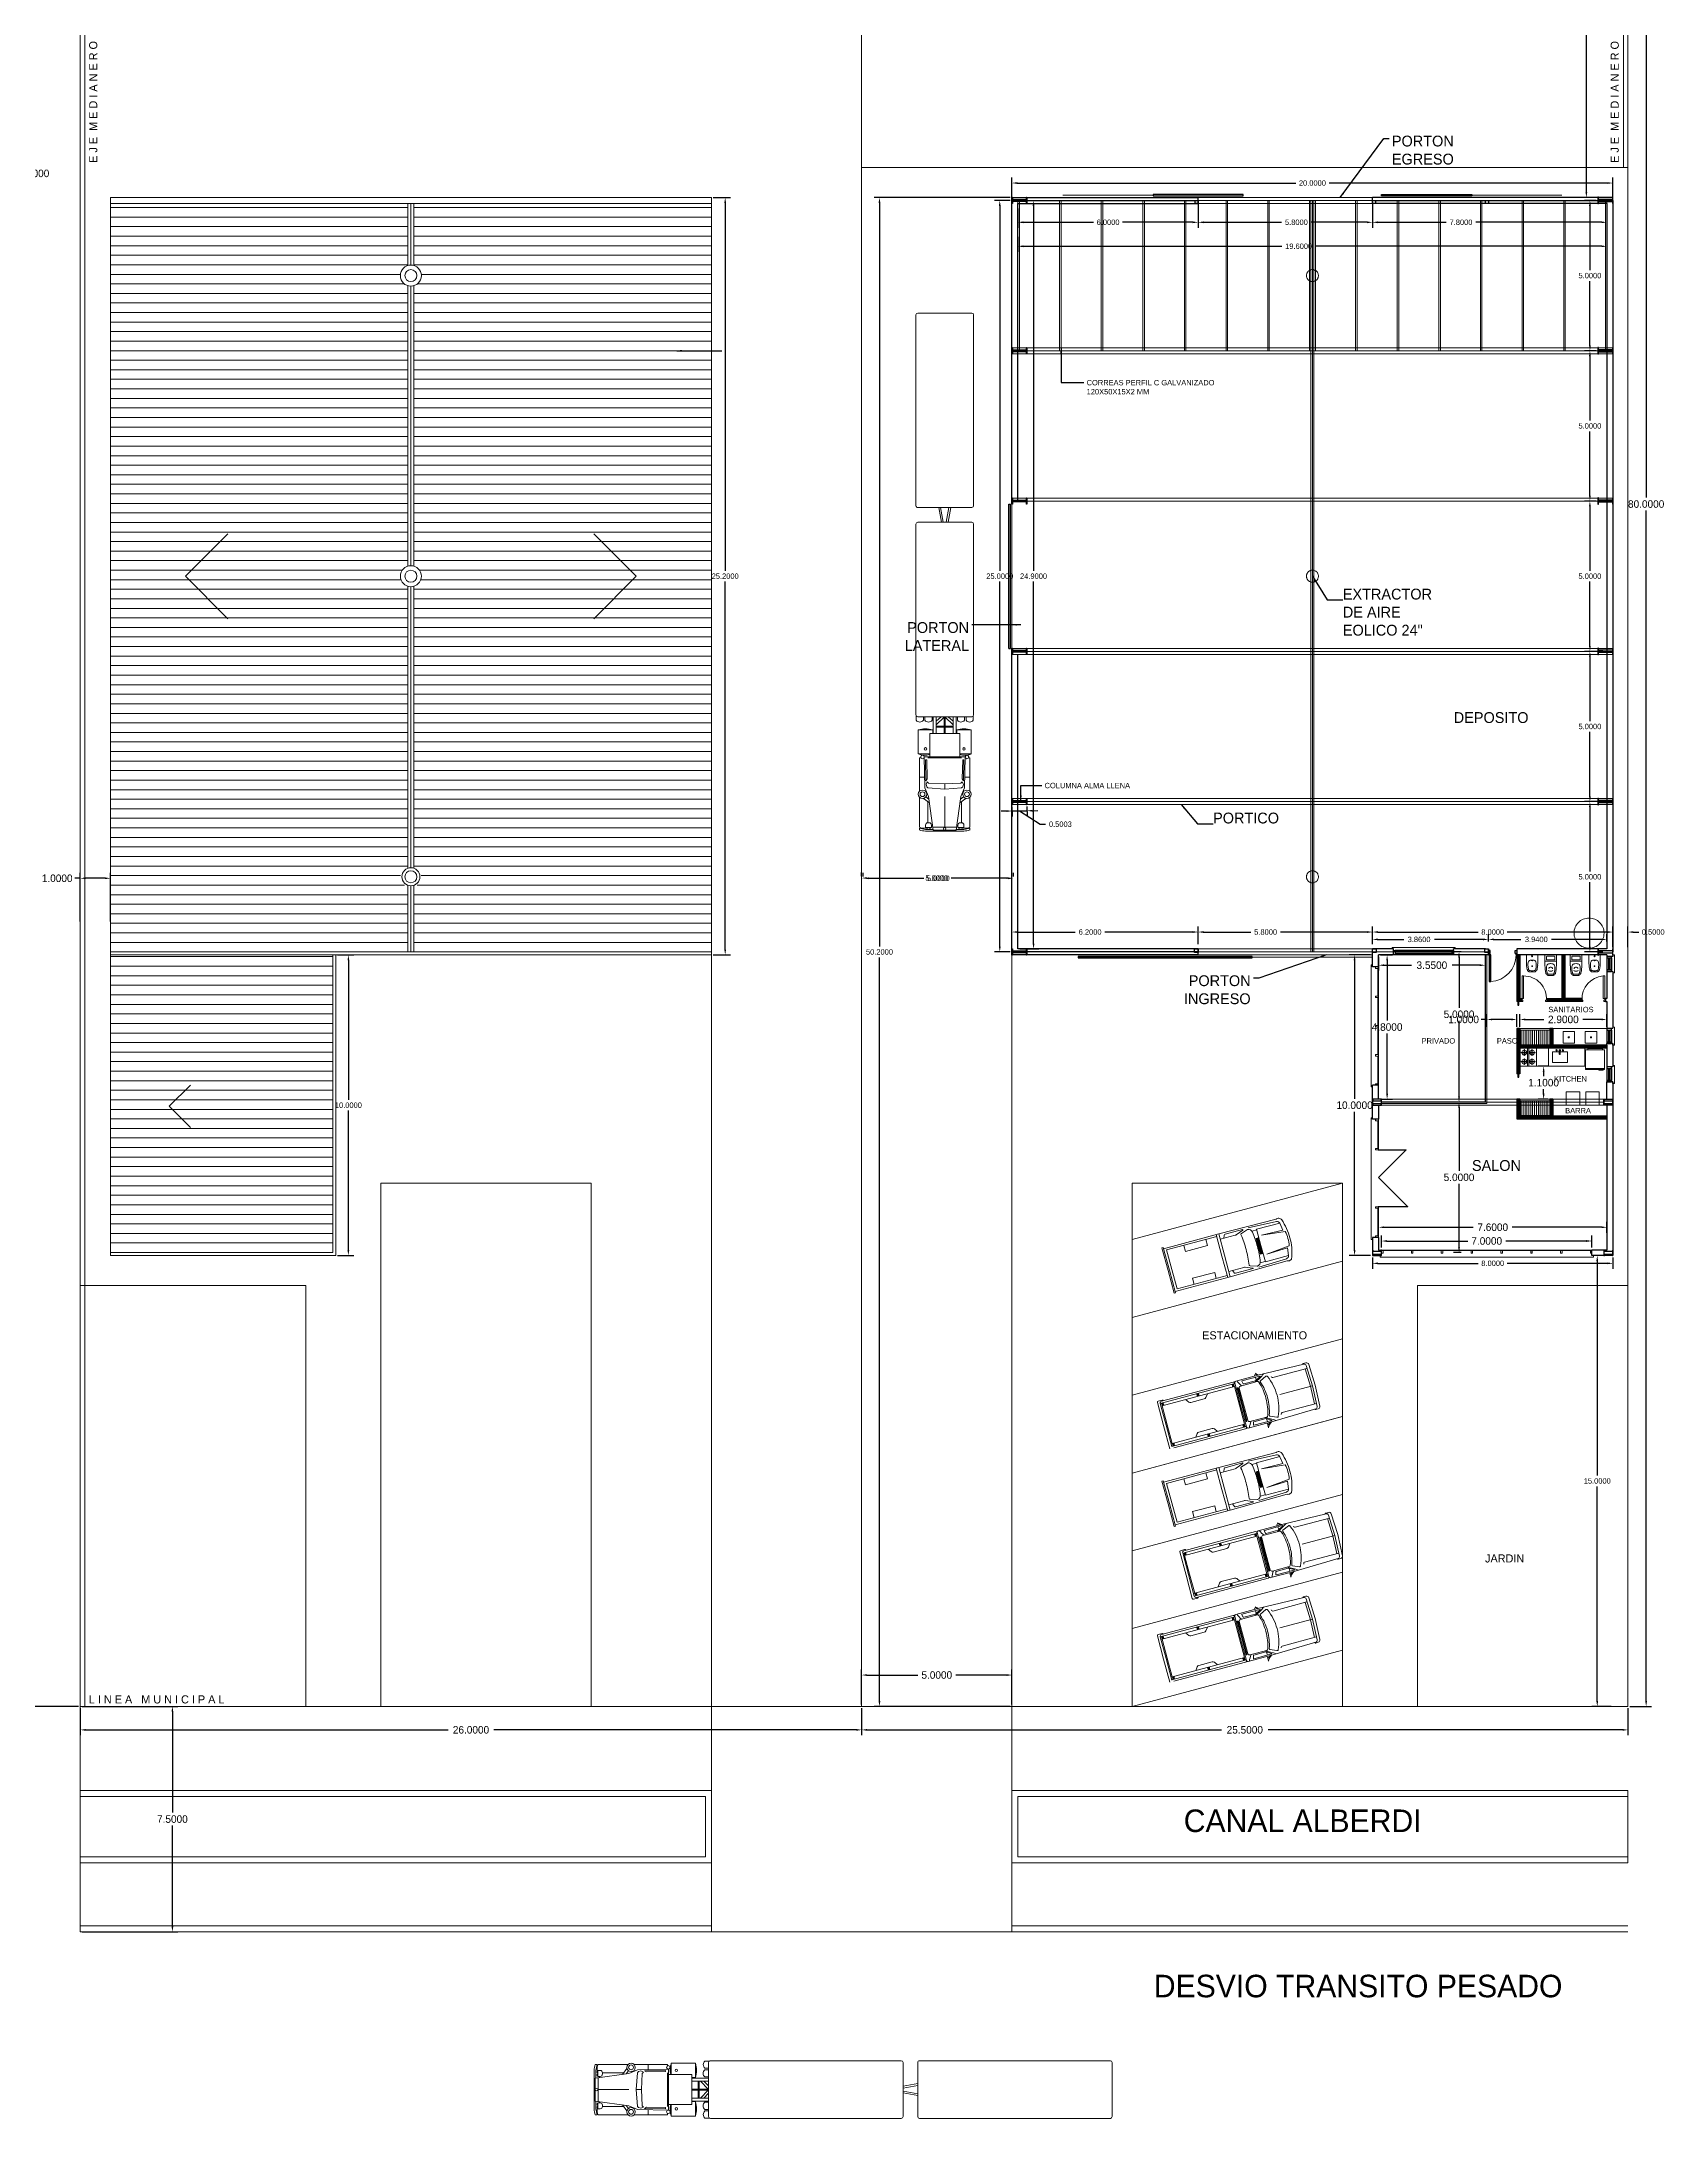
# Model space of a CAD drawing. Header units: millimetres. Extents: x 1972 to 5740, y 370 to 952.
# Drawn here: x 2591.8 to 2645.8, y 545.6 to 614.7 of the extents above; entities that cross this region are included whole.
import ezdxf

# ---------------------------------------------------------------- set-up
doc = ezdxf.new("R2010")
doc.units = ezdxf.units.MM
doc.header["$LTSCALE"] = 15
doc.linetypes.add('ACAD_ISO02W100', pattern=[15, 12, -3])
for name, color, linetype, lineweight in [('000 ALE 01', 1, 'Continuous', 9), ('ABERTURAS', 2, 'Continuous', 25), ('COTAS', 5, 'Continuous', 20), ('MUROS', 1, 'Continuous', 30), ('SOMBRAS', 95, 'Continuous', 18)]:
    doc.layers.add(name, color=color, linetype=linetype, lineweight=lineweight)
doc.dimstyles.get("Standard").update_dxf_attribs({"dimtxt": 0.18, "dimasz": 0.18, "dimexe": 0.18, "dimexo": 0.0625, "dimgap": 0.09, "dimtad": 0, "dimtih": 1, "dimtoh": 1, "dimdec": 4, "dimzin": 0, "dimdsep": 46, "dimtxsty": 'Standard', "dimcen": 0.09, "dimadec": 0, "dimazin": 0, "dimtfac": 1, "dimtdec": 4, "dimtofl": 0, "dimtmove": 0, "dimatfit": 3, "dimfxl": 1, "dimtolj": 1, "dimtzin": 0, "dimarcsym": 0})

# ---------------------------------------------------------------- blocks, each defined once
blk = doc.blocks.new('*D75')
at = {"layer": 'Defpoints', "color": 0, "linetype": 'Continuous', "ltscale": 0.001, "transparency": 16777216}
for p in [(2644.101, 574.294), (2643.579, 559.294), (2644.101, 559.294)]:
    blk.add_point(p, dxfattribs=at)
at = {"layer": 'SOMBRAS', "color": 0, "linetype": 'Continuous', "lineweight": -2, "ltscale": 0.001, "transparency": 16777216}
for p, q in [((2644.038, 574.294), (2643.399, 574.294)), ((2643.579, 574.114), (2643.579, 566.974)), ((2643.579, 559.474), (2643.579, 566.614)), ((2644.038, 559.294), (2643.399, 559.294))]:
    blk.add_line(p, q, dxfattribs=at)
at = {"layer": 'SOMBRAS', "color": 0, "linetype": 'Continuous', "ltscale": 0.001, "transparency": 16777216}
for points in [[(2643.549, 574.114), (2643.609, 574.114), (2643.579, 574.294)], [(2643.549, 559.474), (2643.609, 559.474), (2643.579, 559.294)]]:
    blk.add_solid(points, dxfattribs=at)
at = {"layer": 'SOMBRAS', "color": 0, "linetype": 'Continuous', "ltscale": 0.001, "transparency": 16777216, "insert": (2643.579, 566.794), "char_height": 0.18, "attachment_point": 5}
blk.add_mtext('\\A1;15.0000', dxfattribs=at)
blk = doc.blocks.new('*D66')
at = {"layer": 'Defpoints', "color": 0, "linetype": 'Continuous', "ltscale": 0.001, "transparency": 16777216}
for p in [(2624.101, 585.056), (2624.101, 584.594), (2630.301, 584.594)]:
    blk.add_point(p, dxfattribs=at)
at = {"layer": 'SOMBRAS', "color": 0, "linetype": 'Continuous', "lineweight": -2, "ltscale": 0.001, "transparency": 16777216}
for p, q in [((2624.101, 584.657), (2624.101, 585.236)), ((2624.281, 585.056), (2626.208, 585.056)), ((2630.121, 585.056), (2627.198, 585.056)), ((2630.301, 584.657), (2630.301, 585.236))]:
    blk.add_line(p, q, dxfattribs=at)
at = {"layer": 'SOMBRAS', "color": 0, "linetype": 'Continuous', "ltscale": 0.001, "transparency": 16777216}
for points in [[(2624.281, 585.086), (2624.281, 585.026), (2624.101, 585.056)], [(2630.121, 585.086), (2630.121, 585.026), (2630.301, 585.056)]]:
    blk.add_solid(points, dxfattribs=at)
at = {"layer": 'SOMBRAS', "color": 0, "linetype": 'Continuous', "ltscale": 0.001, "transparency": 16777216, "insert": (2626.703, 585.056), "char_height": 0.18, "attachment_point": 5}
blk.add_mtext('\\A1;6.2000', dxfattribs=at)
blk = doc.blocks.new('*D67')
at = {"layer": 'Defpoints', "color": 0, "linetype": 'Continuous', "ltscale": 0.001, "transparency": 16777216}
for p in [(2624.301, 609.394), (2624.301, 584.494), (2624.821, 584.494)]:
    blk.add_point(p, dxfattribs=at)
at = {"layer": 'SOMBRAS', "color": 0, "linetype": 'Continuous', "lineweight": -2, "ltscale": 0.001, "transparency": 16777216}
for p, q in [((2624.363, 609.394), (2625.001, 609.394)), ((2624.821, 609.214), (2624.821, 597.074)), ((2624.821, 584.674), (2624.821, 596.714)), ((2624.363, 584.494), (2625.001, 584.494))]:
    blk.add_line(p, q, dxfattribs=at)
at = {"layer": 'SOMBRAS', "color": 0, "linetype": 'Continuous', "ltscale": 0.001, "transparency": 16777216}
for points in [[(2624.791, 609.214), (2624.851, 609.214), (2624.821, 609.394)], [(2624.791, 584.674), (2624.851, 584.674), (2624.821, 584.494)]]:
    blk.add_solid(points, dxfattribs=at)
at = {"layer": 'SOMBRAS', "color": 0, "linetype": 'Continuous', "ltscale": 0.001, "transparency": 16777216, "insert": (2624.821, 596.894), "char_height": 0.18, "attachment_point": 5}
blk.add_mtext('\\A1;24.9000', dxfattribs=at)
blk = doc.blocks.new('*D68')
at = {"layer": 'Defpoints', "color": 0, "linetype": 'Continuous', "ltscale": 0.001, "transparency": 16777216}
for p in [(2636.101, 609.194), (2643.901, 609.194), (2643.901, 608.668)]:
    blk.add_point(p, dxfattribs=at)
at = {"layer": 'SOMBRAS', "color": 0, "linetype": 'Continuous', "lineweight": -2, "ltscale": 0.001, "transparency": 16777216}
for p, q in [((2636.101, 609.132), (2636.101, 608.488)), ((2643.901, 609.132), (2643.901, 608.488)), ((2636.281, 608.668), (2638.55, 608.668)), ((2643.721, 608.668), (2639.54, 608.668))]:
    blk.add_line(p, q, dxfattribs=at)
at = {"layer": 'SOMBRAS', "color": 0, "linetype": 'Continuous', "ltscale": 0.001, "transparency": 16777216}
for points in [[(2636.281, 608.698), (2636.281, 608.638), (2636.101, 608.668)], [(2643.721, 608.698), (2643.721, 608.638), (2643.901, 608.668)]]:
    blk.add_solid(points, dxfattribs=at)
at = {"layer": 'SOMBRAS', "color": 0, "linetype": 'Continuous', "ltscale": 0.001, "transparency": 16777216, "insert": (2639.045, 608.668), "char_height": 0.18, "attachment_point": 5}
blk.add_mtext('\\A1;7.8000', dxfattribs=at)
blk = doc.blocks.new('*D69')
at = {"layer": 'Defpoints', "color": 0, "linetype": 'Continuous', "ltscale": 0.001, "transparency": 16777216}
for p in [(2624.301, 608.25), (2643.901, 608.25), (2624.301, 607.87)]:
    blk.add_point(p, dxfattribs=at)
at = {"layer": 'SOMBRAS', "color": 0, "linetype": 'Continuous', "lineweight": -2, "ltscale": 0.001, "transparency": 16777216}
for p, q in [((2624.301, 608.187), (2624.301, 607.69)), ((2643.901, 608.187), (2643.901, 607.69)), ((2624.481, 607.87), (2633.088, 607.87)), ((2643.721, 607.87), (2634.198, 607.87))]:
    blk.add_line(p, q, dxfattribs=at)
at = {"layer": 'SOMBRAS', "color": 0, "linetype": 'Continuous', "ltscale": 0.001, "transparency": 16777216}
for points in [[(2624.481, 607.9), (2624.481, 607.84), (2624.301, 607.87)], [(2643.721, 607.9), (2643.721, 607.84), (2643.901, 607.87)]]:
    blk.add_solid(points, dxfattribs=at)
at = {"layer": 'SOMBRAS', "color": 0, "linetype": 'Continuous', "ltscale": 0.001, "transparency": 16777216, "insert": (2633.643, 607.87), "char_height": 0.18, "attachment_point": 5}
blk.add_mtext('\\A1;19.6000', dxfattribs=at)
blk = doc.blocks.new('anafe')
for p, q in [((0.3, 0.6), (0, 0.6)), ((0, 0.6), (0.3, 0.6)), ((0, 0.6), (0, 0)), ((0, 0.6), (0, 0.6)), ((0, 0), (0.3, 0)), ((0.051, 0.455), (0.13, 0.455)), ((0.051, 0.455), (0.051, 0.445)), ((0.051, 0.445), (0.13, 0.445)), ((0.051, 0.155), (0.13, 0.155)), ((0.051, 0.155), (0.051, 0.145)), ((0.051, 0.145), (0.13, 0.145)), ((0.13, 0.455), (0.13, 0.445)), ((0.13, 0.155), (0.13, 0.145)), ((0.155, 0.549), (0.145, 0.549)), ((0.145, 0.549), (0.145, 0.47)), ((0.155, 0.47), (0.145, 0.47)), ((0.145, 0.43), (0.155, 0.43)), ((0.145, 0.351), (0.145, 0.43)), ((0.145, 0.351), (0.155, 0.351)), ((0.155, 0.249), (0.145, 0.249)), ((0.145, 0.249), (0.145, 0.17)), ((0.155, 0.17), (0.145, 0.17)), ((0.145, 0.051), (0.145, 0.13)), ((0.145, 0.13), (0.155, 0.13)), ((0.145, 0.051), (0.155, 0.051)), ((0.15, 0.6), (0.15, 0.6)), ((0.155, 0.549), (0.155, 0.47)), ((0.155, 0.351), (0.155, 0.43)), ((0.155, 0.249), (0.155, 0.17)), ((0.155, 0.051), (0.155, 0.13)), ((0.17, 0.445), (0.17, 0.455)), ((0.249, 0.455), (0.17, 0.455)), ((0.249, 0.445), (0.17, 0.445)), ((0.249, 0.155), (0.17, 0.155)), ((0.17, 0.145), (0.17, 0.155)), ((0.249, 0.145), (0.17, 0.145)), ((0.249, 0.445), (0.249, 0.455)), ((0.249, 0.145), (0.249, 0.155)), ((0.3, 0), (0.3, 0.6))]:
    blk.add_line(p, q)
for centre, start, end in [((0.15, 0.45), 93.58332, 176.41668), ((0.15, 0.45), 183.58332, 266.41668), ((0.15, 0.15), 93.58332, 176.41668), ((0.15, 0.15), 183.58332, 266.41668), ((0.15, 0.45), 3.58332, 86.41668), ((0.15, 0.45), 273.58332, 356.41668), ((0.15, 0.15), 3.58332, 86.41668), ((0.15, 0.15), 273.58332, 356.41668)]:
    blk.add_arc(centre, 0.08, start, end)
blk = doc.blocks.new('milp')
for p, q in [((-0.19, 0), (-0.19, -0.358)), ((0.19, 0), (-0.19, 0)), ((0.19, 0), (0.19, -0.358)), ((0.19, -0.205), (-0.19, -0.205)), ((-0.135, -0.052), (-0.135, -0.158)), ((-0.128, -0.045), (0.128, -0.045)), ((0.128, -0.165), (-0.128, -0.165)), ((-0.004, -0.685), (0.004, -0.685)), ((0, -0.288), (0, -0.288)), ((0.135, -0.052), (0.135, -0.158))]:
    blk.add_line(p, q)
for centre, radius, start, end in [((-0.016, 0.209), 0.852, 275.53148, 275.53148), ((0.016, 0.209), 0.852, 264.46852, 264.46852), ((-0.007, -0.598), 0.31, 88.7679, 88.7679), ((1.828, -0.313), 2.018, 181.27513, 184.11429), ((0.91, -0.358), 1.1, 185.19378, 192.56356), ((0.085, -0.534), 0.257, 194.3946, 202.27379), ((-0.088, -0.605), 0.0692, 202.48396, 242.94632), ((0.092, -0.428), 0.231, 155.65011, 182.46919), ((0.519, -0.438), 0.657, 180, 191.35087), ((-0.128, -0.052), 0.00689, 90, 180), ((-0.128, -0.158), 0.00689, 180, 270), ((0.433, -0.457), 0.569, 191.21633, 195.46098), ((-0.058, -0.552), 0.129, 241.53491, 251.93107), ((-0.062, -0.358), 0.0614, 150.81403, 156.1885), ((-0.087, -0.344), 0.0322, 137.04608, 150.88647), ((-0.05, -0.591), 0.0674, 194.81834, 203.00076), ((-0.084, -0.602), 0.032, 208.1129, 215.54661), ((-0.047, -0.382), 0.0878, 105.16166, 136.12054), ((-0.088, -0.605), 0.0272, 217.0799, 242.94632), ((-0.055, -0.543), 0.0975, 242.00049, 253.77432), ((-0.068, -0.577), 0.103, 253.04832, 256.78122), ((-0.044, -0.468), 0.215, 257.08087, 262.91769), ((-0.044, -0.468), 0.173, 257.15377, 262.737), ((0.007, -0.598), 0.31, 91.24919, 104.38522), ((0.016, 0.209), 0.894, 264.46852, 268.74509), ((-0.038, -0.51), 0.03, 180, 261.92569), ((0.016, 0.209), 0.852, 264.50836, 268.93722), ((-0.002, -0.456), 0.0616, 160.94675, 177.34152), ((-0.021, -0.457), 0.0446, 116.98021, 151.6052), ((0, -0.246), 0.297, 261.92568, 270), ((0, -0.508), 0.1, 90, 114.26178), ((-0.007, -0.598), 0.31, 75.61478, 88.74869), ((0, -0.508), 0.1, 65.73822, 90), ((0, -0.246), 0.297, 270, 278.07432), ((-0.016, 0.209), 0.852, 271.06278, 275.49164), ((-0.016, 0.209), 0.894, 271.26563, 275.53148), ((0.021, -0.457), 0.0446, 28.3948, 63.01979), ((0.038, -0.51), 0.03, 278.07431, 0), ((0.019, -0.457), 0.0461, 8.8018, 28.26257), ((-0.029, -0.461), 0.0948, 359.7388, 6.51956), ((0.044, -0.468), 0.173, 277.263, 282.84623), ((0.047, -0.382), 0.0878, 43.87946, 74.83834), ((0.044, -0.468), 0.215, 277.08231, 282.91913), ((0.055, -0.543), 0.0975, 286.22568, 297.99951), ((0.068, -0.577), 0.103, 283.21878, 286.95168), ((0.058, -0.552), 0.129, 288.06893, 298.46509), ((0.088, -0.605), 0.0272, 297.05368, 322.9201), ((0.084, -0.602), 0.032, 324.45339, 331.8871), ((0.087, -0.344), 0.0322, 29.11353, 42.95392), ((0.05, -0.591), 0.0674, 336.99924, 345.18166), ((0.062, -0.358), 0.0614, 23.8115, 29.18597), ((-0.433, -0.457), 0.569, 344.53902, 348.78367), ((-0.092, -0.428), 0.231, 357.53081, 24.34989), ((0.088, -0.605), 0.0692, 297.05368, 337.51604), ((-0.519, -0.438), 0.657, 348.64913, 0), ((0.128, -0.052), 0.00689, 0, 90), ((0.128, -0.158), 0.00689, 270, 0), ((-0.085, -0.534), 0.257, 337.72621, 345.6054), ((-0.91, -0.358), 1.1, 347.43644, 354.80622), ((-1.828, -0.313), 2.018, 355.88571, 358.72487)]:
    blk.add_arc(centre, radius, start, end)
blk = doc.blocks.new('mbp')
for p, q in [((-0.19, 0), (-0.19, -0.24)), ((0, 0), (-0.19, 0)), ((0, 0), (0.19, 0)), ((0.19, 0), (0.19, -0.24)), ((-0.004, -0.567), (0.004, -0.567)), ((0, -0.17), (0, -0.17))]:
    blk.add_line(p, q)
for centre, radius in [((0, -0.042), 0.0175), ((0, -0.37), 0.013)]:
    blk.add_circle(centre, radius)
for centre, radius, start, end in [((-0.016, 0.327), 0.852, 275.53148, 275.53148), ((0.016, 0.327), 0.852, 264.46852, 264.46852), ((-0.007, -0.479), 0.31, 88.7679, 88.7679), ((1.828, -0.195), 2.018, 181.27513, 184.11429), ((0.91, -0.24), 1.1, 185.19378, 192.56356), ((0.085, -0.416), 0.257, 194.3946, 202.27379), ((-0.088, -0.487), 0.0692, 202.48396, 242.94632), ((0.092, -0.31), 0.231, 155.65011, 182.46919), ((0.519, -0.32), 0.657, 180, 191.35087), ((0.433, -0.339), 0.569, 191.21633, 195.46098), ((-0.058, -0.434), 0.129, 241.53491, 251.93107), ((-0.062, -0.24), 0.0614, 150.81403, 156.1885), ((-0.087, -0.225), 0.0322, 137.04608, 150.88647), ((-0.05, -0.473), 0.0674, 194.81834, 203.00076), ((-0.084, -0.484), 0.032, 208.1129, 215.54661), ((-0.047, -0.264), 0.0878, 105.16166, 136.12054), ((-0.088, -0.487), 0.0272, 217.0799, 242.94632), ((-0.055, -0.425), 0.0975, 242.00049, 253.77432), ((-0.068, -0.459), 0.103, 253.04832, 256.78122), ((-0.044, -0.35), 0.215, 257.08087, 262.91769), ((-0.044, -0.35), 0.173, 257.15377, 262.737), ((0.058, -0.434), 0.129, 279.56099, 279.56099), ((0.007, -0.479), 0.31, 91.24919, 104.38522), ((0.016, 0.327), 0.894, 264.46852, 268.74509), ((0.016, 0.327), 0.852, 264.50836, 268.93722), ((0, -0.16), 0.0325, 201.89267, 338.10733), ((-0.007, -0.479), 0.31, 75.61478, 88.74869), ((-0.016, 0.327), 0.852, 271.06278, 275.49164), ((-0.016, 0.327), 0.894, 271.26563, 275.53148), ((0.044, -0.35), 0.173, 277.263, 282.84623), ((0.047, -0.264), 0.0878, 43.87946, 74.83834), ((0.044, -0.35), 0.215, 277.08231, 282.91913), ((0.055, -0.425), 0.0975, 286.22568, 297.99951), ((0.068, -0.459), 0.103, 283.21878, 286.95168), ((0.058, -0.434), 0.129, 288.06893, 298.46509), ((0.088, -0.487), 0.0272, 297.05368, 322.9201), ((0.084, -0.484), 0.032, 324.45339, 331.8871), ((0.087, -0.225), 0.0322, 29.11353, 42.95392), ((0.05, -0.473), 0.0674, 336.99924, 345.18166), ((0.062, -0.24), 0.0614, 23.8115, 29.18597), ((-0.433, -0.339), 0.569, 344.53902, 348.78367), ((-0.092, -0.31), 0.231, 357.53081, 24.34989), ((0.088, -0.487), 0.0692, 297.05368, 337.51604), ((-0.519, -0.32), 0.657, 348.64913, 0), ((-0.085, -0.416), 0.257, 337.72621, 345.6054), ((-0.91, -0.24), 1.1, 347.43644, 354.80622), ((-1.828, -0.195), 2.018, 355.88571, 358.72487)]:
    blk.add_arc(centre, radius, start, end)
blk = doc.blocks.new('*D111')
at = {"layer": 'Defpoints', "color": 0, "linetype": 'Continuous', "ltscale": 0.001, "transparency": 16777216}
for p in [(2636.101, 584.594), (2644.101, 585.056), (2644.101, 584.594)]:
    blk.add_point(p, dxfattribs=at)
at = {"layer": 'SOMBRAS', "color": 0, "linetype": 'Continuous', "lineweight": -2, "ltscale": 0.001, "transparency": 16777216}
for p, q in [((2636.101, 584.657), (2636.101, 585.236)), ((2636.281, 585.056), (2639.621, 585.056)), ((2643.921, 585.056), (2640.581, 585.056)), ((2644.101, 584.657), (2644.101, 585.236))]:
    blk.add_line(p, q, dxfattribs=at)
at = {"layer": 'SOMBRAS', "color": 0, "linetype": 'Continuous', "ltscale": 0.001, "transparency": 16777216}
for points in [[(2636.281, 585.086), (2636.281, 585.026), (2636.101, 585.056)], [(2643.921, 585.086), (2643.921, 585.026), (2644.101, 585.056)]]:
    blk.add_solid(points, dxfattribs=at)
at = {"layer": 'SOMBRAS', "color": 0, "linetype": 'Continuous', "ltscale": 0.001, "transparency": 16777216, "insert": (2640.101, 585.056), "char_height": 0.18, "attachment_point": 5}
blk.add_mtext('\\A1;8.0000', dxfattribs=at)
blk = doc.blocks.new('*D112')
at = {"layer": 'Defpoints', "color": 0, "linetype": 'Continuous', "ltscale": 0.001, "transparency": 16777216}
for p in [(2624.101, 609.975), (2624.101, 609.457), (2644.101, 609.457)]:
    blk.add_point(p, dxfattribs=at)
at = {"layer": 'SOMBRAS', "color": 0, "linetype": 'Continuous', "lineweight": -2, "ltscale": 0.001, "transparency": 16777216}
for p, q in [((2624.101, 609.519), (2624.101, 610.155)), ((2644.101, 609.519), (2644.101, 610.155)), ((2624.281, 609.975), (2633.546, 609.975)), ((2643.921, 609.975), (2634.656, 609.975))]:
    blk.add_line(p, q, dxfattribs=at)
at = {"layer": 'SOMBRAS', "color": 0, "linetype": 'Continuous', "ltscale": 0.001, "transparency": 16777216}
for points in [[(2624.281, 610.005), (2624.281, 609.945), (2624.101, 609.975)], [(2643.921, 610.005), (2643.921, 609.945), (2644.101, 609.975)]]:
    blk.add_solid(points, dxfattribs=at)
at = {"layer": 'SOMBRAS', "color": 0, "linetype": 'Continuous', "ltscale": 0.001, "transparency": 16777216, "insert": (2634.101, 609.975), "char_height": 0.18, "attachment_point": 5}
blk.add_mtext('\\A1;20.0000', dxfattribs=at)
blk = doc.blocks.new('*D113')
at = {"layer": 'Defpoints', "color": 0, "linetype": 'Continuous', "ltscale": 0.001, "transparency": 16777216}
for p in [(2636.101, 584.294), (2635.504, 574.294), (2636.101, 574.294)]:
    blk.add_point(p, dxfattribs=at)
at = {"layer": 'SOMBRAS', "color": 0, "linetype": 'Continuous', "lineweight": -2, "ltscale": 0.001, "transparency": 16777216}
for p, q in [((2636.038, 584.294), (2635.324, 584.294)), ((2635.504, 584.114), (2635.504, 579.509)), ((2635.504, 574.474), (2635.504, 579.079)), ((2636.038, 574.294), (2635.324, 574.294))]:
    blk.add_line(p, q, dxfattribs=at)
at = {"layer": 'SOMBRAS', "color": 0, "linetype": 'Continuous', "ltscale": 0.001, "transparency": 16777216}
for points in [[(2635.474, 584.114), (2635.534, 584.114), (2635.504, 584.294)], [(2635.474, 574.474), (2635.534, 574.474), (2635.504, 574.294)]]:
    blk.add_solid(points, dxfattribs=at)
at = {"layer": 'SOMBRAS', "color": 0, "linetype": 'Continuous', "ltscale": 0.001, "transparency": 16777216, "insert": (2635.504, 579.294), "char_height": 0.25, "attachment_point": 5}
blk.add_mtext('\\A1;10.0000', dxfattribs=at)
blk = doc.blocks.new('*D114')
at = {"layer": 'Defpoints', "color": 0, "linetype": 'Continuous', "ltscale": 0.001, "transparency": 16777216}
for p in [(2619.101, 586.852), (2619.101, 586.852), (2624.101, 586.852)]:
    blk.add_point(p, dxfattribs=at)
at = {"layer": 'SOMBRAS', "color": 0, "linetype": 'Continuous', "lineweight": -2, "ltscale": 0.001, "transparency": 16777216}
for p, q in [((2619.101, 586.914), (2619.101, 587.032)), ((2619.281, 586.852), (2621.121, 586.852)), ((2623.921, 586.852), (2622.081, 586.852)), ((2624.101, 586.914), (2624.101, 587.032))]:
    blk.add_line(p, q, dxfattribs=at)
at = {"layer": 'SOMBRAS', "color": 0, "linetype": 'Continuous', "ltscale": 0.001, "transparency": 16777216}
for points in [[(2619.281, 586.882), (2619.281, 586.822), (2619.101, 586.852)], [(2623.921, 586.882), (2623.921, 586.822), (2624.101, 586.852)]]:
    blk.add_solid(points, dxfattribs=at)
at = {"layer": 'SOMBRAS', "color": 0, "linetype": 'Continuous', "ltscale": 0.001, "transparency": 16777216, "insert": (2621.601, 586.852), "char_height": 0.18, "attachment_point": 5}
blk.add_mtext('\\A1;5.0000', dxfattribs=at)
blk = doc.blocks.new('*D120')
at = {"layer": 'Defpoints', "color": 0, "linetype": 'Continuous', "ltscale": 0.001, "transparency": 16777216}
for p in [(2623.697, 609.394), (2624.101, 609.394), (2624.101, 584.394)]:
    blk.add_point(p, dxfattribs=at)
at = {"layer": 'SOMBRAS', "color": 0, "linetype": 'Continuous', "lineweight": -2, "ltscale": 0.001, "transparency": 16777216}
for p, q in [((2624.038, 609.394), (2623.517, 609.394)), ((2623.697, 609.214), (2623.697, 597.074)), ((2623.697, 584.574), (2623.697, 596.714)), ((2624.038, 584.394), (2623.517, 584.394))]:
    blk.add_line(p, q, dxfattribs=at)
at = {"layer": 'SOMBRAS', "color": 0, "linetype": 'Continuous', "ltscale": 0.001, "transparency": 16777216}
for points in [[(2623.667, 609.214), (2623.727, 609.214), (2623.697, 609.394)], [(2623.667, 584.574), (2623.727, 584.574), (2623.697, 584.394)]]:
    blk.add_solid(points, dxfattribs=at)
at = {"layer": 'SOMBRAS', "color": 0, "linetype": 'Continuous', "ltscale": 0.001, "transparency": 16777216, "insert": (2623.697, 596.894), "char_height": 0.18, "attachment_point": 5}
blk.add_mtext('\\A1;25.0000', dxfattribs=at)
blk = doc.blocks.new('*D121')
at = {"layer": 'Defpoints', "color": 0, "linetype": 'Continuous', "ltscale": 0.001, "transparency": 16777216}
for p in [(2636.101, 574.294), (2644.101, 574.294), (2636.101, 574.034)]:
    blk.add_point(p, dxfattribs=at)
at = {"layer": 'SOMBRAS', "color": 0, "linetype": 'Continuous', "lineweight": -2, "ltscale": 0.001, "transparency": 16777216}
for p, q in [((2636.101, 574.232), (2636.101, 573.854)), ((2644.101, 574.232), (2644.101, 573.854)), ((2636.281, 574.034), (2639.621, 574.034)), ((2643.921, 574.034), (2640.581, 574.034))]:
    blk.add_line(p, q, dxfattribs=at)
at = {"layer": 'SOMBRAS', "color": 0, "linetype": 'Continuous', "ltscale": 0.001, "transparency": 16777216}
for points in [[(2636.281, 574.064), (2636.281, 574.004), (2636.101, 574.034)], [(2643.921, 574.064), (2643.921, 574.004), (2644.101, 574.034)]]:
    blk.add_solid(points, dxfattribs=at)
at = {"layer": 'SOMBRAS', "color": 0, "linetype": 'Continuous', "ltscale": 0.001, "transparency": 16777216, "insert": (2640.101, 574.034), "char_height": 0.18, "attachment_point": 5}
blk.add_mtext('\\A1;8.0000', dxfattribs=at)
blk = doc.blocks.new('*D122')
at = {"layer": 'Defpoints', "color": 0, "linetype": 'Continuous', "ltscale": 0.001, "transparency": 16777216}
for p in [(2630.301, 585.056), (2630.301, 584.594), (2636.101, 584.594)]:
    blk.add_point(p, dxfattribs=at)
at = {"layer": 'SOMBRAS', "color": 0, "linetype": 'Continuous', "lineweight": -2, "ltscale": 0.001, "transparency": 16777216}
for p, q in [((2630.301, 584.657), (2630.301, 585.236)), ((2630.481, 585.056), (2632.049, 585.056)), ((2635.921, 585.056), (2633.039, 585.056)), ((2636.101, 584.657), (2636.101, 585.236))]:
    blk.add_line(p, q, dxfattribs=at)
at = {"layer": 'SOMBRAS', "color": 0, "linetype": 'Continuous', "ltscale": 0.001, "transparency": 16777216}
for points in [[(2630.481, 585.086), (2630.481, 585.026), (2630.301, 585.056)], [(2635.921, 585.086), (2635.921, 585.026), (2636.101, 585.056)]]:
    blk.add_solid(points, dxfattribs=at)
at = {"layer": 'SOMBRAS', "color": 0, "linetype": 'Continuous', "ltscale": 0.001, "transparency": 16777216, "insert": (2632.544, 585.056), "char_height": 0.18, "attachment_point": 5}
blk.add_mtext('\\A1;5.8000', dxfattribs=at)
blk = doc.blocks.new('*D123')
at = {"layer": 'Defpoints', "color": 0, "linetype": 'Continuous', "ltscale": 0.001, "transparency": 16777216}
for p in [(2630.301, 609.394), (2636.101, 609.394), (2630.301, 608.668)]:
    blk.add_point(p, dxfattribs=at)
at = {"layer": 'SOMBRAS', "color": 0, "linetype": 'Continuous', "lineweight": -2, "ltscale": 0.001, "transparency": 16777216}
for p, q in [((2630.301, 609.332), (2630.301, 608.488)), ((2636.101, 609.332), (2636.101, 608.488)), ((2630.481, 608.668), (2633.073, 608.668)), ((2635.921, 608.668), (2634.063, 608.668))]:
    blk.add_line(p, q, dxfattribs=at)
at = {"layer": 'SOMBRAS', "color": 0, "linetype": 'Continuous', "ltscale": 0.001, "transparency": 16777216}
for points in [[(2630.481, 608.698), (2630.481, 608.638), (2630.301, 608.668)], [(2635.921, 608.698), (2635.921, 608.638), (2636.101, 608.668)]]:
    blk.add_solid(points, dxfattribs=at)
at = {"layer": 'SOMBRAS', "color": 0, "linetype": 'Continuous', "ltscale": 0.001, "transparency": 16777216, "insert": (2633.568, 608.668), "char_height": 0.18, "attachment_point": 5}
blk.add_mtext('\\A1;5.8000', dxfattribs=at)
blk = doc.blocks.new('*D124')
at = {"layer": 'Defpoints', "color": 0, "linetype": 'Continuous', "ltscale": 0.001, "transparency": 16777216}
for p in [(2639.961, 584.81), (2639.961, 584.679), (2643.901, 584.679)]:
    blk.add_point(p, dxfattribs=at)
at = {"layer": 'SOMBRAS', "color": 0, "linetype": 'Continuous', "lineweight": -2, "ltscale": 0.001, "transparency": 16777216}
for p, q in [((2639.961, 584.741), (2639.961, 584.99)), ((2640.141, 584.81), (2641.041, 584.81)), ((2643.721, 584.81), (2642.061, 584.81)), ((2643.901, 584.741), (2643.901, 584.99))]:
    blk.add_line(p, q, dxfattribs=at)
at = {"layer": 'SOMBRAS', "color": 0, "linetype": 'Continuous', "ltscale": 0.001, "transparency": 16777216}
for points in [[(2640.141, 584.84), (2640.141, 584.78), (2639.961, 584.81)], [(2643.721, 584.84), (2643.721, 584.78), (2643.901, 584.81)]]:
    blk.add_solid(points, dxfattribs=at)
at = {"layer": 'SOMBRAS', "color": 0, "linetype": 'Continuous', "ltscale": 0.001, "transparency": 16777216, "insert": (2641.551, 584.81), "char_height": 0.18, "attachment_point": 5}
blk.add_mtext('\\A1;3.9400', dxfattribs=at)
blk = doc.blocks.new('*D125')
at = {"layer": 'Defpoints', "color": 0, "linetype": 'Continuous', "ltscale": 0.001, "transparency": 16777216}
for p in [(2636.101, 584.81), (2636.101, 584.81), (2639.961, 584.81)]:
    blk.add_point(p, dxfattribs=at)
at = {"layer": 'SOMBRAS', "color": 0, "linetype": 'Continuous', "lineweight": -2, "ltscale": 0.001, "transparency": 16777216}
for p, q in [((2636.101, 584.872), (2636.101, 584.99)), ((2636.281, 584.81), (2637.14, 584.81)), ((2639.781, 584.81), (2638.16, 584.81)), ((2639.961, 584.872), (2639.961, 584.99))]:
    blk.add_line(p, q, dxfattribs=at)
at = {"layer": 'SOMBRAS', "color": 0, "linetype": 'Continuous', "ltscale": 0.001, "transparency": 16777216}
for points in [[(2636.281, 584.84), (2636.281, 584.78), (2636.101, 584.81)], [(2639.781, 584.84), (2639.781, 584.78), (2639.961, 584.81)]]:
    blk.add_solid(points, dxfattribs=at)
at = {"layer": 'SOMBRAS', "color": 0, "linetype": 'Continuous', "ltscale": 0.001, "transparency": 16777216, "insert": (2637.65, 584.81), "char_height": 0.18, "attachment_point": 5}
blk.add_mtext('\\A1;3.8600', dxfattribs=at)
blk = doc.blocks.new('*D126')
at = {"layer": 'Defpoints', "color": 0, "linetype": 'Continuous', "ltscale": 0.001, "transparency": 16777216}
for p in [(2643.334, 589.394), (2643.824, 589.394), (2643.824, 584.394)]:
    blk.add_point(p, dxfattribs=at)
at = {"layer": 'SOMBRAS', "color": 0, "linetype": 'Continuous', "lineweight": -2, "ltscale": 0.001, "transparency": 16777216}
for p, q in [((2643.761, 589.394), (2643.154, 589.394)), ((2643.334, 589.214), (2643.334, 587.074)), ((2643.334, 584.574), (2643.334, 586.714)), ((2643.761, 584.394), (2643.154, 584.394))]:
    blk.add_line(p, q, dxfattribs=at)
at = {"layer": 'SOMBRAS', "color": 0, "linetype": 'Continuous', "ltscale": 0.001, "transparency": 16777216}
for points in [[(2643.304, 589.214), (2643.364, 589.214), (2643.334, 589.394)], [(2643.304, 584.574), (2643.364, 584.574), (2643.334, 584.394)]]:
    blk.add_solid(points, dxfattribs=at)
at = {"layer": 'SOMBRAS', "color": 0, "linetype": 'Continuous', "ltscale": 0.001, "transparency": 16777216, "insert": (2643.334, 586.894), "char_height": 0.18, "attachment_point": 5}
blk.add_mtext('\\A1;5.0000', dxfattribs=at)
blk = doc.blocks.new('*D127')
at = {"layer": 'Defpoints', "color": 0, "linetype": 'Continuous', "ltscale": 0.001, "transparency": 16777216}
for p in [(2643.334, 594.394), (2643.824, 594.394), (2643.824, 589.394)]:
    blk.add_point(p, dxfattribs=at)
at = {"layer": 'SOMBRAS', "color": 0, "linetype": 'Continuous', "lineweight": -2, "ltscale": 0.001, "transparency": 16777216}
for p, q in [((2643.761, 594.394), (2643.154, 594.394)), ((2643.334, 594.214), (2643.334, 592.074)), ((2643.334, 589.574), (2643.334, 591.714)), ((2643.761, 589.394), (2643.154, 589.394))]:
    blk.add_line(p, q, dxfattribs=at)
at = {"layer": 'SOMBRAS', "color": 0, "linetype": 'Continuous', "ltscale": 0.001, "transparency": 16777216}
for points in [[(2643.304, 594.214), (2643.364, 594.214), (2643.334, 594.394)], [(2643.304, 589.574), (2643.364, 589.574), (2643.334, 589.394)]]:
    blk.add_solid(points, dxfattribs=at)
at = {"layer": 'SOMBRAS', "color": 0, "linetype": 'Continuous', "ltscale": 0.001, "transparency": 16777216, "insert": (2643.334, 591.894), "char_height": 0.18, "attachment_point": 5}
blk.add_mtext('\\A1;5.0000', dxfattribs=at)
blk = doc.blocks.new('*D128')
at = {"layer": 'Defpoints', "color": 0, "linetype": 'Continuous', "ltscale": 0.001, "transparency": 16777216}
for p in [(2643.334, 599.394), (2643.601, 599.394), (2643.601, 594.394)]:
    blk.add_point(p, dxfattribs=at)
at = {"layer": 'SOMBRAS', "color": 0, "linetype": 'Continuous', "lineweight": -2, "ltscale": 0.001, "transparency": 16777216}
for p, q in [((2643.538, 599.394), (2643.154, 599.394)), ((2643.334, 599.214), (2643.334, 597.074)), ((2643.334, 594.574), (2643.334, 596.714)), ((2643.538, 594.394), (2643.154, 594.394))]:
    blk.add_line(p, q, dxfattribs=at)
at = {"layer": 'SOMBRAS', "color": 0, "linetype": 'Continuous', "ltscale": 0.001, "transparency": 16777216}
for points in [[(2643.304, 599.214), (2643.364, 599.214), (2643.334, 599.394)], [(2643.304, 594.574), (2643.364, 594.574), (2643.334, 594.394)]]:
    blk.add_solid(points, dxfattribs=at)
at = {"layer": 'SOMBRAS', "color": 0, "linetype": 'Continuous', "ltscale": 0.001, "transparency": 16777216, "insert": (2643.334, 596.894), "char_height": 0.18, "attachment_point": 5}
blk.add_mtext('\\A1;5.0000', dxfattribs=at)
blk = doc.blocks.new('*D106')
at = {"layer": 'Defpoints', "color": 0, "linetype": 'Continuous', "ltscale": 0.001, "transparency": 16777216}
for p in [(2624.301, 609.194), (2630.301, 609.194), (2624.301, 608.668)]:
    blk.add_point(p, dxfattribs=at)
at = {"layer": 'SOMBRAS', "color": 0, "linetype": 'Continuous', "lineweight": -2, "ltscale": 0.001, "transparency": 16777216}
for p, q in [((2624.301, 609.132), (2624.301, 608.488)), ((2630.301, 609.132), (2630.301, 608.488)), ((2624.481, 608.668), (2626.821, 608.668)), ((2630.121, 608.668), (2627.781, 608.668))]:
    blk.add_line(p, q, dxfattribs=at)
at = {"layer": 'SOMBRAS', "color": 0, "linetype": 'Continuous', "ltscale": 0.001, "transparency": 16777216}
for points in [[(2624.481, 608.698), (2624.481, 608.638), (2624.301, 608.668)], [(2630.121, 608.698), (2630.121, 608.638), (2630.301, 608.668)]]:
    blk.add_solid(points, dxfattribs=at)
at = {"layer": 'SOMBRAS', "color": 0, "linetype": 'Continuous', "ltscale": 0.001, "transparency": 16777216, "insert": (2627.301, 608.668), "char_height": 0.18, "attachment_point": 5}
blk.add_mtext('\\A1;6.0000', dxfattribs=at)
blk = doc.blocks.new('*D107')
at = {"layer": 'Defpoints', "color": 0, "linetype": 'Continuous', "ltscale": 0.001, "transparency": 16777216}
for p in [(2644.601, 585.056), (2644.101, 584.494), (2644.601, 584.494)]:
    blk.add_point(p, dxfattribs=at)
at = {"layer": 'SOMBRAS', "color": 0, "linetype": 'Continuous', "lineweight": -2, "ltscale": 0.001, "transparency": 16777216}
for p, q in [((2643.921, 585.056), (2643.741, 585.056)), ((2644.101, 584.557), (2644.101, 585.236)), ((2644.601, 584.557), (2644.601, 585.236)), ((2644.781, 585.056), (2644.961, 585.056))]:
    blk.add_line(p, q, dxfattribs=at)
at = {"layer": 'SOMBRAS', "color": 0, "linetype": 'Continuous', "ltscale": 0.001, "transparency": 16777216}
for points in [[(2643.921, 585.086), (2643.921, 585.026), (2644.101, 585.056)], [(2644.781, 585.086), (2644.781, 585.026), (2644.601, 585.056)]]:
    blk.add_solid(points, dxfattribs=at)
at = {"layer": 'SOMBRAS', "color": 0, "linetype": 'Continuous', "ltscale": 0.001, "transparency": 16777216, "insert": (2645.441, 585.056), "char_height": 0.18, "attachment_point": 5}
blk.add_mtext('\\A1;0.5000', dxfattribs=at)
blk = doc.blocks.new('*D108')
at = {"layer": 'Defpoints', "color": 0, "linetype": 'Continuous', "ltscale": 0.001, "transparency": 16777216}
for p in [(2636.301, 575.234), (2636.301, 574.984), (2643.901, 574.984)]:
    blk.add_point(p, dxfattribs=at)
at = {"layer": 'SOMBRAS', "color": 0, "linetype": 'Continuous', "lineweight": -2, "ltscale": 0.001, "transparency": 16777216}
for p, q in [((2636.301, 575.046), (2636.301, 575.414)), ((2636.481, 575.234), (2639.448, 575.234)), ((2643.721, 575.234), (2640.753, 575.234)), ((2643.901, 575.046), (2643.901, 575.414))]:
    blk.add_line(p, q, dxfattribs=at)
at = {"layer": 'SOMBRAS', "color": 0, "linetype": 'Continuous', "ltscale": 0.001, "transparency": 16777216}
for points in [[(2636.481, 575.264), (2636.481, 575.204), (2636.301, 575.234)], [(2643.721, 575.264), (2643.721, 575.204), (2643.901, 575.234)]]:
    blk.add_solid(points, dxfattribs=at)
at = {"layer": 'SOMBRAS', "color": 0, "linetype": 'Continuous', "ltscale": 0.001, "transparency": 16777216, "insert": (2640.101, 575.234), "char_height": 0.25, "attachment_point": 5}
blk.add_mtext('\\A1;7.6000', dxfattribs=at)
blk = doc.blocks.new('*D109')
at = {"layer": 'Defpoints', "color": 0, "linetype": 'Continuous', "ltscale": 0.001, "transparency": 16777216}
for p in [(2639.117, 579.394), (2638.979, 574.394), (2639.117, 574.394)]:
    blk.add_point(p, dxfattribs=at)
at = {"layer": 'SOMBRAS', "color": 0, "linetype": 'Continuous', "lineweight": -2, "ltscale": 0.001, "transparency": 16777216}
for p, q in [((2639.054, 579.394), (2638.799, 579.394)), ((2638.979, 579.214), (2638.979, 577.109)), ((2638.979, 574.574), (2638.979, 576.679)), ((2639.054, 574.394), (2638.799, 574.394))]:
    blk.add_line(p, q, dxfattribs=at)
at = {"layer": 'SOMBRAS', "color": 0, "linetype": 'Continuous', "ltscale": 0.001, "transparency": 16777216}
for points in [[(2638.949, 579.214), (2639.009, 579.214), (2638.979, 579.394)], [(2638.949, 574.574), (2639.009, 574.574), (2638.979, 574.394)]]:
    blk.add_solid(points, dxfattribs=at)
at = {"layer": 'SOMBRAS', "color": 0, "linetype": 'Continuous', "ltscale": 0.001, "transparency": 16777216, "insert": (2638.979, 576.894), "char_height": 0.25, "attachment_point": 5}
blk.add_mtext('\\A1;5.0000', dxfattribs=at)
blk = doc.blocks.new('*D110')
at = {"layer": 'Defpoints', "color": 0, "linetype": 'Continuous', "ltscale": 0.001, "transparency": 16777216}
for p in [(2636.401, 574.777), (2636.401, 574.494), (2643.401, 574.494)]:
    blk.add_point(p, dxfattribs=at)
at = {"layer": 'SOMBRAS', "color": 0, "linetype": 'Continuous', "lineweight": -2, "ltscale": 0.001, "transparency": 16777216}
for p, q in [((2636.401, 574.557), (2636.401, 574.957)), ((2643.401, 574.557), (2643.401, 574.957)), ((2636.581, 574.777), (2639.269, 574.777)), ((2643.221, 574.777), (2640.532, 574.777))]:
    blk.add_line(p, q, dxfattribs=at)
at = {"layer": 'SOMBRAS', "color": 0, "linetype": 'Continuous', "ltscale": 0.001, "transparency": 16777216}
for points in [[(2636.581, 574.807), (2636.581, 574.747), (2636.401, 574.777)], [(2643.221, 574.807), (2643.221, 574.747), (2643.401, 574.777)]]:
    blk.add_solid(points, dxfattribs=at)
at = {"layer": 'SOMBRAS', "color": 0, "linetype": 'Continuous', "ltscale": 0.001, "transparency": 16777216, "insert": (2639.901, 574.777), "char_height": 0.25, "attachment_point": 5}
blk.add_mtext('\\A1;7.0000', dxfattribs=at)
blk = doc.blocks.new('mesada')
for p, q in [((0, 0.6), (0, 0)), ((1.2, 0.6), (0, 0.6)), ((0, 0), (1.2, 0)), ((0.814, 0.475), (0.575, 0.475)), ((0.575, 0.125), (0.575, 0.475)), ((0.575, 0.125), (1.075, 0.125)), ((0.814, 0.402), (0.814, 0.537)), ((0.844, 0.402), (0.844, 0.537)), ((1.075, 0.475), (0.844, 0.475)), ((1.075, 0.125), (1.075, 0.475)), ((1.2, 0), (1.2, 0.6))]:
    blk.add_line(p, q)
for centre in [(0.724, 0.528), (0.935, 0.528)]:
    blk.add_circle(centre, 0.0231)
for centre, radius, start, end in [((0.829, 0.528), 0.0231, 310.42378, 229.57622), ((0.829, 0.528), 0.0177, 31.99431, 148.00569), ((0.829, 0.404), 0.0151, 171.61024, 6.93023)]:
    blk.add_arc(centre, radius, start, end)
blk = doc.blocks.new('heladera')
for p, q in [((0.07, 0.65), (0.07, 0.7)), ((0.07, 0.7), (0.56, 0.7)), ((0.56, 0.7), (0.56, 0.65)), ((0, 0.65), (0, 0)), ((0.63, 0.65), (0, 0.65)), ((0, 0.03), (0.63, 0.03)), ((0, 0), (0.63, 0)), ((0.63, 0), (0.63, 0.65)), ((0.049, 0), (0.049, -0.022)), ((0.049, -0.022), (0.195, -0.022)), ((0.195, -0.022), (0.195, 0))]:
    blk.add_line(p, q)
blk = doc.blocks.new('*D129')
at = {"layer": 'Defpoints', "color": 0, "linetype": 'Continuous', "ltscale": 0.001, "transparency": 16777216}
for p in [(2639.117, 584.394), (2638.979, 579.394), (2639.117, 579.394)]:
    blk.add_point(p, dxfattribs=at)
at = {"layer": 'SOMBRAS', "color": 0, "linetype": 'Continuous', "lineweight": -2, "ltscale": 0.001, "transparency": 16777216}
for p, q in [((2639.054, 584.394), (2638.799, 584.394)), ((2638.979, 584.214), (2638.979, 582.534)), ((2638.979, 579.574), (2638.979, 582.104)), ((2639.054, 579.394), (2638.799, 579.394))]:
    blk.add_line(p, q, dxfattribs=at)
at = {"layer": 'SOMBRAS', "color": 0, "linetype": 'Continuous', "ltscale": 0.001, "transparency": 16777216}
for points in [[(2638.949, 584.214), (2639.009, 584.214), (2638.979, 584.394)], [(2638.949, 579.574), (2639.009, 579.574), (2638.979, 579.394)]]:
    blk.add_solid(points, dxfattribs=at)
at = {"layer": 'SOMBRAS', "color": 0, "linetype": 'Continuous', "ltscale": 0.001, "transparency": 16777216, "insert": (2638.979, 582.319), "char_height": 0.25, "attachment_point": 5}
blk.add_mtext('\\A1;5.0000', dxfattribs=at)
blk = doc.blocks.new('*D134')
at = {"layer": 'Defpoints', "color": 0, "linetype": 'Continuous', "ltscale": 0.001, "transparency": 16777216}
for p in [(2636.301, 584.294), (2636.301, 579.494), (2636.586, 579.494)]:
    blk.add_point(p, dxfattribs=at)
at = {"layer": 'SOMBRAS', "color": 0, "linetype": 'Continuous', "lineweight": -2, "ltscale": 0.001, "transparency": 16777216}
for p, q in [((2636.363, 584.294), (2636.766, 584.294)), ((2636.586, 584.114), (2636.586, 582.109)), ((2636.586, 579.674), (2636.586, 581.679)), ((2636.363, 579.494), (2636.766, 579.494))]:
    blk.add_line(p, q, dxfattribs=at)
at = {"layer": 'SOMBRAS', "color": 0, "linetype": 'Continuous', "ltscale": 0.001, "transparency": 16777216}
for points in [[(2636.556, 584.114), (2636.616, 584.114), (2636.586, 584.294)], [(2636.556, 579.674), (2636.616, 579.674), (2636.586, 579.494)]]:
    blk.add_solid(points, dxfattribs=at)
at = {"layer": 'SOMBRAS', "color": 0, "linetype": 'Continuous', "ltscale": 0.001, "transparency": 16777216, "insert": (2636.586, 581.894), "char_height": 0.25, "attachment_point": 5}
blk.add_mtext('\\A1;4.8000', dxfattribs=at)
blk = doc.blocks.new('*D135')
at = {"layer": 'Defpoints', "color": 0, "linetype": 'Continuous', "ltscale": 0.001, "transparency": 16777216}
for p in [(2636.301, 584.294), (2636.301, 583.952), (2639.851, 584.294)]:
    blk.add_point(p, dxfattribs=at)
at = {"layer": 'SOMBRAS', "color": 0, "linetype": 'Continuous', "lineweight": -2, "ltscale": 0.001, "transparency": 16777216}
for p, q in [((2636.301, 584.232), (2636.301, 583.772)), ((2636.481, 583.952), (2637.402, 583.952)), ((2639.671, 583.952), (2638.749, 583.952)), ((2639.851, 584.232), (2639.851, 583.772))]:
    blk.add_line(p, q, dxfattribs=at)
at = {"layer": 'SOMBRAS', "color": 0, "linetype": 'Continuous', "ltscale": 0.001, "transparency": 16777216}
for points in [[(2636.481, 583.982), (2636.481, 583.922), (2636.301, 583.952)], [(2639.671, 583.982), (2639.671, 583.922), (2639.851, 583.952)]]:
    blk.add_solid(points, dxfattribs=at)
at = {"layer": 'SOMBRAS', "color": 0, "linetype": 'Continuous', "ltscale": 0.001, "transparency": 16777216, "insert": (2638.076, 583.952), "char_height": 0.25, "attachment_point": 5}
blk.add_mtext('\\A1;3.5500', dxfattribs=at)
blk = doc.blocks.new('*D136')
at = {"layer": 'Defpoints', "color": 0, "linetype": 'Continuous', "ltscale": 0.001, "transparency": 16777216}
for p in [(2641.794, 580.594), (2642.001, 580.594), (2642.001, 579.494)]:
    blk.add_point(p, dxfattribs=at)
at = {"layer": 'SOMBRAS', "color": 0, "linetype": 'Continuous', "lineweight": -2, "ltscale": 0.001, "transparency": 16777216}
for p, q in [((2641.938, 580.594), (2641.614, 580.594)), ((2641.794, 580.414), (2641.794, 580.259)), ((2641.794, 579.674), (2641.794, 579.829)), ((2641.938, 579.494), (2641.614, 579.494))]:
    blk.add_line(p, q, dxfattribs=at)
at = {"layer": 'SOMBRAS', "color": 0, "linetype": 'Continuous', "ltscale": 0.001, "transparency": 16777216}
for points in [[(2641.764, 580.414), (2641.824, 580.414), (2641.794, 580.594)], [(2641.764, 579.674), (2641.824, 579.674), (2641.794, 579.494)]]:
    blk.add_solid(points, dxfattribs=at)
at = {"layer": 'SOMBRAS', "color": 0, "linetype": 'Continuous', "ltscale": 0.001, "transparency": 16777216, "insert": (2641.794, 580.044), "char_height": 0.25, "attachment_point": 5}
blk.add_mtext('\\A1;1.1000', dxfattribs=at)
blk = doc.blocks.new('*D137')
at = {"layer": 'Defpoints', "color": 0, "linetype": 'Continuous', "ltscale": 0.001, "transparency": 16777216}
for p in [(2641.001, 581.844), (2643.901, 582.147), (2643.901, 581.844)]:
    blk.add_point(p, dxfattribs=at)
at = {"layer": 'SOMBRAS', "color": 0, "linetype": 'Continuous', "lineweight": -2, "ltscale": 0.001, "transparency": 16777216}
for p, q in [((2641.001, 581.907), (2641.001, 582.327)), ((2641.181, 582.147), (2641.798, 582.147)), ((2643.721, 582.147), (2643.103, 582.147)), ((2643.901, 581.907), (2643.901, 582.327))]:
    blk.add_line(p, q, dxfattribs=at)
at = {"layer": 'SOMBRAS', "color": 0, "linetype": 'Continuous', "ltscale": 0.001, "transparency": 16777216}
for points in [[(2641.181, 582.177), (2641.181, 582.117), (2641.001, 582.147)], [(2643.721, 582.177), (2643.721, 582.117), (2643.901, 582.147)]]:
    blk.add_solid(points, dxfattribs=at)
at = {"layer": 'SOMBRAS', "color": 0, "linetype": 'Continuous', "ltscale": 0.001, "transparency": 16777216, "insert": (2642.451, 582.147), "char_height": 0.25, "attachment_point": 5}
blk.add_mtext('\\A1;2.9000', dxfattribs=at)
blk = doc.blocks.new('*D138')
at = {"layer": 'Defpoints', "color": 0, "linetype": 'Continuous', "ltscale": 0.001, "transparency": 16777216}
for p in [(2639.901, 582.147), (2639.901, 581.844), (2640.901, 581.844)]:
    blk.add_point(p, dxfattribs=at)
at = {"layer": 'SOMBRAS', "color": 0, "linetype": 'Continuous', "lineweight": -2, "ltscale": 0.001, "transparency": 16777216}
for p, q in [((2639.901, 582.147), (2639.721, 582.147)), ((2639.901, 581.907), (2639.901, 582.327)), ((2640.721, 582.147), (2640.081, 582.147)), ((2640.901, 581.907), (2640.901, 582.327))]:
    blk.add_line(p, q, dxfattribs=at)
at = {"layer": 'SOMBRAS', "color": 0, "linetype": 'Continuous', "ltscale": 0.001, "transparency": 16777216}
for points in [[(2640.081, 582.177), (2640.081, 582.117), (2639.901, 582.147)], [(2640.721, 582.177), (2640.721, 582.117), (2640.901, 582.147)]]:
    blk.add_solid(points, dxfattribs=at)
at = {"layer": 'SOMBRAS', "color": 0, "linetype": 'Continuous', "ltscale": 0.001, "transparency": 16777216, "insert": (2639.131, 582.147), "char_height": 0.25, "attachment_point": 5}
blk.add_mtext('\\A1;1.0000', dxfattribs=at)
blk = doc.blocks.new('02PTRK02')
at = {"color": 0, "linetype": 'ByBlock'}
for p, q in [((-862, -45), (-862, 45)), ((-541.5, 48), (-859, 48)), ((-538.5, -45), (-538.5, 45)), ((-514, -45), (-514, 45)), ((-193.5, 48), (-511, 48)), ((-184.5, 47.5), (-192, 47.5)), ((-190.5, -45), (-190.5, 45)), ((-184.5, 35.5), (-190.5, 35.5)), ((-168.5, 20), (-168.5, 44)), ((-168.5, 44), (-128.5, 44)), ((-128.5, 44), (-128.5, 25)), ((-122, 42), (-122, 39.6)), ((-122, 42), (-66.4, 42)), ((-90, 42), (-90, 34)), ((-56.6, 42), (-7, 42)), ((-54.7, 35.3), (-47.1, 25.4)), ((-5, 42), (-2, 42)), ((-514, 5.5), (-538.5, 10)), ((-514, 2.5), (-538.5, 7)), ((-184.5, 33), (-190.5, 33)), ((-184.5, 21), (-190.5, 21)), ((-190.5, 19), (-162.5, 19)), ((-190.5, 6), (-182.8, 14)), ((-190.5, 14), (-162.5, 14)), ((-189.6, 1), (-177.2, 14)), ((-175, 1), (-189.6, 1)), ((-175, 14), (-175, -14)), ((-173, -14), (-173, 14)), ((-162.5, 1), (-173, 1)), ((-168.5, 20), (-162.5, 20)), ((-124, 25), (-162.5, 25)), ((-162.5, 25), (-162.5, -25)), ((-124, 34), (-124, -34)), ((-124, 34), (-72, 33)), ((-122, 34.4), (-122, 34)), ((-122, 28), (-122, -28)), ((-119, 31.9), (-83.6, 31.2)), ((-119, 31.9), (-119, 29.9)), ((-119, 29.9), (-87.4, 29.3)), ((-87.4, 29.3), (-83.6, 31.2)), ((-82, 29), (-78, 31)), ((-82, 29), (-80, 27)), ((-80, 27), (-79, 0)), ((-80, -27), (-79, 0)), ((-79, 0), (-70, 0)), ((-79, 0), (-70, 0)), ((-78, 31), (-74, 30)), ((-74, 30), (-72, 28)), ((-72, 33), (-58, 27)), ((-70, 0), (-72, 28)), ((-70, 0), (-72, -28)), ((-58, 27), (-2, 19)), ((-7, 0), (-58, 0)), ((-53.1, 26.3), (-57.4, 31.3)), ((-14, 28), (-49, 28)), ((-14, 28), (-14, 26)), ((-10, 32), (-6, 32)), ((-10, 22), (-6, 22)), ((-9, 22), (-9, 20.1)), ((-7, 19.8), (-7, -19.8)), ((-6, 32), (-6, 22)), ((-3, 19.2), (-3, 32)), ((-2, -19), (-2, 19)), ((0, 32), (0, -32)), ((-538.5, -7), (-514, -2.5)), ((-538.5, -10), (-514, -5.5)), ((-182.8, -14), (-190.5, -6)), ((-190.5, -14), (-162.5, -14)), ((-162.5, -19), (-190.5, -19)), ((-184.5, -21), (-190.5, -21)), ((-184.5, -33), (-190.5, -33)), ((-175, -1), (-189.6, -1)), ((-177.2, -14), (-189.6, -1)), ((-173, -1), (-162.5, -1)), ((-168.5, -44), (-168.5, -20)), ((-168.5, -20), (-162.5, -20)), ((-124, -25), (-162.5, -25)), ((-128.5, -25), (-128.5, -44)), ((-124, -34), (-72, -33)), ((-122, -34), (-122, -34.4)), ((-119, -29.9), (-87.4, -29.3)), ((-119, -31.9), (-119, -29.9)), ((-119, -31.9), (-83.6, -31.2)), ((-90, -34), (-90, -42)), ((-87.4, -29.3), (-83.6, -31.2)), ((-82, -29), (-80, -27)), ((-82, -29), (-78, -31)), ((-78, -31), (-74, -30)), ((-74, -30), (-72, -28)), ((-72, -33), (-58, -27)), ((-58, -27), (-2, -19)), ((-53.1, -26.3), (-57.4, -31.3)), ((-54.7, -35.3), (-47.1, -25.4)), ((-14, -28), (-49, -28)), ((-14, -28), (-14, -26)), ((-10, -22), (-6, -22)), ((-10, -32), (-6, -32)), ((-9, -22), (-9, -20.1)), ((-6, -32), (-6, -22)), ((-3, -19.2), (-3, -32)), ((-859, -48), (-541.5, -48)), ((-511, -48), (-193.5, -48)), ((-184.5, -47.5), (-192, -47.5)), ((-184.5, -35.5), (-190.5, -35.5)), ((-168.5, -44), (-128.5, -44)), ((-122, -39.6), (-122, -42)), ((-66.4, -42), (-122, -42)), ((-7, -42), (-56.6, -42)), ((-5, -42), (-2, -42))]:
    blk.add_line(p, q, dxfattribs=at)
for centre, radius in [((-123.5, 37), 3), ((-61.5, 37), 7), ((-61.5, 37), 4), ((-137, 32), 2), ((-4, 0), 2), ((-137, -32), 2), ((-123.5, -37), 3), ((-61.5, -37), 7), ((-61.5, -37), 4)]:
    blk.add_circle(centre, radius, dxfattribs=at)
for centre, radius, start, end in [((-859, 45), 3, 90, 180), ((-541.5, 45), 3, 0, 90), ((-511, 45), 3, 90, 180), ((-193.5, 45), 3, 0, 90), ((-189.2, 41.5), 7.64, 308.2647, 51.7353), ((-132.7, 32), 37.8, 161.4749, 198.5251), ((-157.4, 33), 31, 345.1151, 20.9105), ((-18.2, 35), 13.2, 346.9139, 31.8908), ((-66.5, 24.5), 63.9, 6.736, 15.8839), ((-63.5, 24.5), 63.9, 6.736, 15.8839), ((-189, 27), 7.5, 306.8699, 53.1301), ((-10, 28), 4, 90, 180), ((-10, 26), 4, 180, 270), ((-7.5, 29.5), 2.5, 306.8699, 53.1301), ((-7.5, 24.5), 2.5, 306.8699, 53.1301), ((-189, -27), 7.5, 306.8699, 53.1301), ((-132.7, -32), 37.8, 161.4734, 198.5266), ((-158, -32.9), 31.5, 339.3948, 14.5796), ((-10, -26), 4, 90, 180), ((-10, -28), 4, 180, 270), ((-18.2, -35), 13.2, 328.1092, 13.0861), ((-7.5, -24.5), 2.5, 306.8699, 53.1301), ((-7.5, -29.5), 2.5, 306.8699, 53.1301), ((-66.5, -24.5), 63.9, 344.1161, 353.264), ((-63.5, -24.5), 63.9, 344.1161, 353.264), ((-859, -45), 3, 180, 270), ((-541.5, -45), 3, 270, 0), ((-511, -45), 3, 180, 270), ((-193.5, -45), 3, 270, 0), ((-189.2, -41.5), 7.64, 308.2647, 51.7353)]:
    blk.add_arc(centre, radius, start, end, dxfattribs=at)
blk = doc.blocks.new('*D130')
at = {"layer": 'Defpoints', "color": 0, "linetype": 'Continuous', "ltscale": 0.001, "transparency": 16777216}
for p in [(2593.101, 559.294), (2593.101, 551.794), (2596.165, 551.794)]:
    blk.add_point(p, dxfattribs=at)
at = {"layer": 'SOMBRAS', "color": 0, "linetype": 'Continuous', "lineweight": -2, "ltscale": 0.001, "transparency": 16777216}
for p, q in [((2593.163, 559.294), (2596.345, 559.294)), ((2596.165, 559.114), (2596.165, 555.759)), ((2596.165, 551.974), (2596.165, 555.329)), ((2593.163, 551.794), (2596.345, 551.794))]:
    blk.add_line(p, q, dxfattribs=at)
at = {"layer": 'SOMBRAS', "color": 0, "linetype": 'Continuous', "ltscale": 0.001, "transparency": 16777216}
for points in [[(2596.135, 559.114), (2596.195, 559.114), (2596.165, 559.294)], [(2596.135, 551.974), (2596.195, 551.974), (2596.165, 551.794)]]:
    blk.add_solid(points, dxfattribs=at)
at = {"layer": 'SOMBRAS', "color": 0, "linetype": 'Continuous', "ltscale": 0.001, "transparency": 16777216, "insert": (2596.165, 555.544), "char_height": 0.25, "attachment_point": 5}
blk.add_mtext('\\A1;7.5000', dxfattribs=at)
blk = doc.blocks.new('*D131')
at = {"layer": 'Defpoints', "color": 0, "linetype": 'Continuous', "ltscale": 0.001, "transparency": 16777216}
for p in [(2619.101, 559.294), (2644.601, 559.294), (2644.601, 558.513)]:
    blk.add_point(p, dxfattribs=at)
at = {"layer": 'SOMBRAS', "color": 0, "linetype": 'Continuous', "lineweight": -2, "ltscale": 0.001, "transparency": 16777216}
for p, q in [((2619.101, 559.232), (2619.101, 558.333)), ((2644.601, 559.232), (2644.601, 558.333)), ((2619.281, 558.513), (2631.073, 558.513)), ((2644.421, 558.513), (2632.628, 558.513))]:
    blk.add_line(p, q, dxfattribs=at)
at = {"layer": 'SOMBRAS', "color": 0, "linetype": 'Continuous', "ltscale": 0.001, "transparency": 16777216}
for points in [[(2619.281, 558.543), (2619.281, 558.483), (2619.101, 558.513)], [(2644.421, 558.543), (2644.421, 558.483), (2644.601, 558.513)]]:
    blk.add_solid(points, dxfattribs=at)
at = {"layer": 'SOMBRAS', "color": 0, "linetype": 'Continuous', "ltscale": 0.001, "transparency": 16777216, "insert": (2631.851, 558.513), "char_height": 0.25, "attachment_point": 5}
blk.add_mtext('\\A1;25.5000', dxfattribs=at)
blk = doc.blocks.new('*D133')
at = {"layer": 'Defpoints', "color": 0, "linetype": 'Continuous', "ltscale": 0.001, "transparency": 16777216}
for p in [(2619.151, 586.844), (2624.151, 586.844), (2624.151, 586.844)]:
    blk.add_point(p, dxfattribs=at)
at = {"layer": 'SOMBRAS', "color": 0, "linetype": 'Continuous', "lineweight": -2, "ltscale": 0.001, "transparency": 16777216}
for p, q in [((2619.151, 586.907), (2619.151, 587.024)), ((2619.331, 586.844), (2621.171, 586.844)), ((2623.971, 586.844), (2622.131, 586.844)), ((2624.151, 586.907), (2624.151, 587.024))]:
    blk.add_line(p, q, dxfattribs=at)
at = {"layer": 'SOMBRAS', "color": 0, "linetype": 'Continuous', "ltscale": 0.001, "transparency": 16777216}
for points in [[(2619.331, 586.874), (2619.331, 586.814), (2619.151, 586.844)], [(2623.971, 586.874), (2623.971, 586.814), (2624.151, 586.844)]]:
    blk.add_solid(points, dxfattribs=at)
at = {"layer": 'SOMBRAS', "color": 0, "linetype": 'Continuous', "ltscale": 0.001, "transparency": 16777216, "insert": (2621.651, 586.844), "char_height": 0.18, "attachment_point": 5}
blk.add_mtext('\\A1;5.0000', dxfattribs=at)
blk = doc.blocks.new('*D140')
at = {"layer": 'Defpoints', "color": 0, "linetype": 'Continuous', "ltscale": 0.001, "transparency": 16777216}
for p in [(2593.101, 559.294), (2619.101, 559.294), (2619.101, 558.513)]:
    blk.add_point(p, dxfattribs=at)
at = {"layer": 'SOMBRAS', "color": 0, "linetype": 'Continuous', "lineweight": -2, "ltscale": 0.001, "transparency": 16777216}
for p, q in [((2593.101, 559.232), (2593.101, 558.333)), ((2619.101, 559.232), (2619.101, 558.333)), ((2593.281, 558.513), (2605.344, 558.513)), ((2618.921, 558.513), (2606.857, 558.513))]:
    blk.add_line(p, q, dxfattribs=at)
at = {"layer": 'SOMBRAS', "color": 0, "linetype": 'Continuous', "ltscale": 0.001, "transparency": 16777216}
for points in [[(2593.281, 558.543), (2593.281, 558.483), (2593.101, 558.513)], [(2618.921, 558.543), (2618.921, 558.483), (2619.101, 558.513)]]:
    blk.add_solid(points, dxfattribs=at)
at = {"layer": 'SOMBRAS', "color": 0, "linetype": 'Continuous', "ltscale": 0.001, "transparency": 16777216, "insert": (2606.101, 558.513), "char_height": 0.25, "attachment_point": 5}
blk.add_mtext('\\A1;26.0000', dxfattribs=at)
blk = doc.blocks.new('*D141')
at = {"layer": 'Defpoints', "color": 0, "linetype": 'Continuous', "ltscale": 0.001, "transparency": 16777216}
for p in [(2619.101, 560.337), (2619.101, 559.294), (2624.101, 559.294)]:
    blk.add_point(p, dxfattribs=at)
at = {"layer": 'SOMBRAS', "color": 0, "linetype": 'Continuous', "lineweight": -2, "ltscale": 0.001, "transparency": 16777216}
for p, q in [((2619.101, 559.357), (2619.101, 560.517)), ((2624.101, 559.357), (2624.101, 560.517)), ((2619.281, 560.337), (2620.969, 560.337)), ((2623.921, 560.337), (2622.232, 560.337))]:
    blk.add_line(p, q, dxfattribs=at)
at = {"layer": 'SOMBRAS', "color": 0, "linetype": 'Continuous', "ltscale": 0.001, "transparency": 16777216}
for points in [[(2619.281, 560.367), (2619.281, 560.307), (2619.101, 560.337)], [(2623.921, 560.367), (2623.921, 560.307), (2624.101, 560.337)]]:
    blk.add_solid(points, dxfattribs=at)
at = {"layer": 'SOMBRAS', "color": 0, "linetype": 'Continuous', "ltscale": 0.001, "transparency": 16777216, "insert": (2621.601, 560.337), "char_height": 0.25, "attachment_point": 5}
blk.add_mtext('\\A1;5.0000', dxfattribs=at)
blk = doc.blocks.new('*D142')
at = {"layer": 'Defpoints', "color": 0, "linetype": 'Continuous', "ltscale": 0.001, "transparency": 16777216}
for p in [(2624.101, 589.289), (2624.601, 589.297), (2624.604, 589.091)]:
    blk.add_point(p, dxfattribs=at)
at = {"layer": 'SOMBRAS', "color": 0, "linetype": 'Continuous', "lineweight": -2, "ltscale": 0.001, "transparency": 16777216}
for p, q in [((2623.924, 589.08), (2623.744, 589.078)), ((2624.102, 589.227), (2624.107, 588.903)), ((2624.104, 589.083), (2624.604, 589.091)), ((2624.354, 589.087), (2625.039, 588.643)), ((2624.602, 589.234), (2624.607, 588.911)), ((2624.784, 589.093), (2624.964, 589.096)), ((2625.039, 588.643), (2625.219, 588.643))]:
    blk.add_line(p, q, dxfattribs=at)
at = {"layer": 'SOMBRAS', "color": 0, "linetype": 'Continuous', "ltscale": 0.001, "transparency": 16777216}
for points in [[(2623.923, 589.11), (2623.924, 589.05), (2624.104, 589.083)], [(2624.784, 589.123), (2624.785, 589.063), (2624.604, 589.091)]]:
    blk.add_solid(points, dxfattribs=at)
at = {"layer": 'SOMBRAS', "color": 0, "linetype": 'Continuous', "ltscale": 0.001, "transparency": 16777216, "insert": (2625.714, 588.643), "char_height": 0.18, "attachment_point": 5}
blk.add_mtext('\\A1;0.5003', dxfattribs=at)
blk = doc.blocks.new('*D143')
at = {"layer": 'Defpoints', "color": 0, "linetype": 'Continuous', "ltscale": 0.001, "transparency": 16777216}
for p in [(2643.334, 604.394), (2643.601, 604.394), (2643.601, 599.394)]:
    blk.add_point(p, dxfattribs=at)
at = {"layer": 'SOMBRAS', "color": 0, "linetype": 'Continuous', "lineweight": -2, "ltscale": 0.001, "transparency": 16777216}
for p, q in [((2643.538, 604.394), (2643.154, 604.394)), ((2643.334, 604.214), (2643.334, 602.074)), ((2643.334, 599.574), (2643.334, 601.714)), ((2643.538, 599.394), (2643.154, 599.394))]:
    blk.add_line(p, q, dxfattribs=at)
at = {"layer": 'SOMBRAS', "color": 0, "linetype": 'Continuous', "ltscale": 0.001, "transparency": 16777216}
for points in [[(2643.304, 604.214), (2643.364, 604.214), (2643.334, 604.394)], [(2643.304, 599.574), (2643.364, 599.574), (2643.334, 599.394)]]:
    blk.add_solid(points, dxfattribs=at)
at = {"layer": 'SOMBRAS', "color": 0, "linetype": 'Continuous', "ltscale": 0.001, "transparency": 16777216, "insert": (2643.334, 601.894), "char_height": 0.18, "attachment_point": 5}
blk.add_mtext('\\A1;5.0000', dxfattribs=at)
blk = doc.blocks.new('*D139')
at = {"layer": 'Defpoints', "color": 0, "linetype": 'Continuous', "ltscale": 0.001, "transparency": 16777216}
for p in [(2643.335, 609.394), (2643.601, 609.394), (2643.601, 604.394)]:
    blk.add_point(p, dxfattribs=at)
at = {"layer": 'SOMBRAS', "color": 0, "linetype": 'Continuous', "lineweight": -2, "ltscale": 0.001, "transparency": 16777216}
for p, q in [((2643.539, 609.394), (2643.155, 609.394)), ((2643.335, 609.214), (2643.335, 607.074)), ((2643.335, 604.574), (2643.335, 606.714)), ((2643.539, 604.394), (2643.155, 604.394))]:
    blk.add_line(p, q, dxfattribs=at)
at = {"layer": 'SOMBRAS', "color": 0, "linetype": 'Continuous', "ltscale": 0.001, "transparency": 16777216}
for points in [[(2643.305, 609.214), (2643.365, 609.214), (2643.335, 609.394)], [(2643.305, 604.574), (2643.365, 604.574), (2643.335, 604.394)]]:
    blk.add_solid(points, dxfattribs=at)
at = {"layer": 'SOMBRAS', "color": 0, "linetype": 'Continuous', "ltscale": 0.001, "transparency": 16777216, "insert": (2643.335, 606.894), "char_height": 0.18, "attachment_point": 5}
blk.add_mtext('\\A1;5.0000', dxfattribs=at)
blk = doc.blocks.new('*D284')
at = {"layer": 'Defpoints', "color": 0, "linetype": 'Continuous', "ltscale": 0.001, "transparency": 16777216}
for p in [(2593.101, 586.844), (2593.101, 585.347), (2594.101, 585.347)]:
    blk.add_point(p, dxfattribs=at)
at = {"layer": 'SOMBRAS', "color": 0, "linetype": 'Continuous', "lineweight": -2, "ltscale": 0.001, "transparency": 16777216}
for p, q in [((2593.101, 586.844), (2592.921, 586.844)), ((2593.101, 585.409), (2593.101, 587.024)), ((2593.921, 586.844), (2593.281, 586.844)), ((2594.101, 585.409), (2594.101, 587.024))]:
    blk.add_line(p, q, dxfattribs=at)
at = {"layer": 'SOMBRAS', "color": 0, "linetype": 'Continuous', "ltscale": 0.001, "transparency": 16777216}
for points in [[(2593.281, 586.874), (2593.281, 586.814), (2593.101, 586.844)], [(2593.921, 586.874), (2593.921, 586.814), (2594.101, 586.844)]]:
    blk.add_solid(points, dxfattribs=at)
at = {"layer": 'SOMBRAS', "color": 0, "linetype": 'Continuous', "ltscale": 0.001, "transparency": 16777216, "insert": (2592.331, 586.844), "char_height": 0.25, "attachment_point": 5}
blk.add_mtext('\\A1;1.0000', dxfattribs=at)
blk = doc.blocks.new('*D285')
at = {"layer": 'Defpoints', "color": 0, "linetype": 'Continuous', "ltscale": 0.001, "transparency": 16777216}
for p in [(2601.601, 584.294), (2602.021, 584.294), (2601.601, 574.294)]:
    blk.add_point(p, dxfattribs=at)
at = {"layer": 'SOMBRAS', "color": 0, "linetype": 'Continuous', "lineweight": -2, "ltscale": 0.001, "transparency": 16777216}
for p, q in [((2601.663, 584.294), (2602.201, 584.294)), ((2602.021, 584.114), (2602.021, 579.474)), ((2602.021, 574.474), (2602.021, 579.114)), ((2601.663, 574.294), (2602.201, 574.294))]:
    blk.add_line(p, q, dxfattribs=at)
at = {"layer": 'SOMBRAS', "color": 0, "linetype": 'Continuous', "ltscale": 0.001, "transparency": 16777216}
for points in [[(2601.991, 584.114), (2602.051, 584.114), (2602.021, 584.294)], [(2601.991, 574.474), (2602.051, 574.474), (2602.021, 574.294)]]:
    blk.add_solid(points, dxfattribs=at)
at = {"layer": 'SOMBRAS', "color": 0, "linetype": 'Continuous', "ltscale": 0.001, "transparency": 16777216, "insert": (2602.021, 579.294), "char_height": 0.18, "attachment_point": 5}
blk.add_mtext('\\A1;10.0000', dxfattribs=at)
blk = doc.blocks.new('*D286')
at = {"layer": 'Defpoints', "color": 0, "linetype": 'Continuous', "ltscale": 0.001, "transparency": 16777216}
for p in [(2614.101, 609.494), (2614.56, 609.494), (2614.101, 584.294)]:
    blk.add_point(p, dxfattribs=at)
at = {"layer": 'SOMBRAS', "color": 0, "linetype": 'Continuous', "lineweight": -2, "ltscale": 0.001, "transparency": 16777216}
for p, q in [((2614.163, 609.494), (2614.74, 609.494)), ((2614.56, 609.314), (2614.56, 597.074)), ((2614.56, 584.474), (2614.56, 596.714)), ((2614.163, 584.294), (2614.74, 584.294))]:
    blk.add_line(p, q, dxfattribs=at)
at = {"layer": 'SOMBRAS', "color": 0, "linetype": 'Continuous', "ltscale": 0.001, "transparency": 16777216}
for points in [[(2614.53, 609.314), (2614.59, 609.314), (2614.56, 609.494)], [(2614.53, 584.474), (2614.59, 584.474), (2614.56, 584.294)]]:
    blk.add_solid(points, dxfattribs=at)
at = {"layer": 'SOMBRAS', "color": 0, "linetype": 'Continuous', "ltscale": 0.001, "transparency": 16777216, "insert": (2614.56, 596.894), "char_height": 0.18, "attachment_point": 5}
blk.add_mtext('\\A1;25.2000', dxfattribs=at)
blk = doc.blocks.new('*D289')
at = {"layer": 'Defpoints', "color": 0, "linetype": 'Continuous', "ltscale": 0.001, "transparency": 16777216}
for p in [(2624.101, 609.494), (2619.694, 559.294), (2624.101, 559.294)]:
    blk.add_point(p, dxfattribs=at)
at = {"layer": 'SOMBRAS', "color": 0, "linetype": 'Continuous', "lineweight": -2, "ltscale": 0.001, "transparency": 16777216}
for p, q in [((2624.038, 609.494), (2619.514, 609.494)), ((2619.694, 609.314), (2619.694, 584.574)), ((2619.694, 559.474), (2619.694, 584.214)), ((2624.038, 559.294), (2619.514, 559.294))]:
    blk.add_line(p, q, dxfattribs=at)
at = {"layer": 'SOMBRAS', "color": 0, "linetype": 'Continuous', "ltscale": 0.001, "transparency": 16777216}
for points in [[(2619.664, 609.314), (2619.724, 609.314), (2619.694, 609.494)], [(2619.664, 559.474), (2619.724, 559.474), (2619.694, 559.294)]]:
    blk.add_solid(points, dxfattribs=at)
at = {"layer": 'SOMBRAS', "color": 0, "linetype": 'Continuous', "ltscale": 0.001, "transparency": 16777216, "insert": (2619.694, 584.394), "char_height": 0.18, "attachment_point": 5}
blk.add_mtext('\\A1;50.2000', dxfattribs=at)
blk = doc.blocks.new('*D132')
at = {"layer": 'Defpoints', "color": 0, "linetype": 'Continuous', "ltscale": 0.001, "transparency": 16777216}
for p in [(2591.372, 661.294), (2593.101, 661.294), (2593.101, 559.294)]:
    blk.add_point(p, dxfattribs=at)
at = {"layer": 'SOMBRAS', "color": 0, "linetype": 'Continuous', "lineweight": -2, "ltscale": 0.001, "transparency": 16777216}
for p, q in [((2593.038, 661.294), (2591.192, 661.294)), ((2591.372, 661.114), (2591.372, 610.509)), ((2591.372, 559.474), (2591.372, 610.079)), ((2593.038, 559.294), (2591.192, 559.294))]:
    blk.add_line(p, q, dxfattribs=at)
at = {"layer": 'SOMBRAS', "color": 0, "linetype": 'Continuous', "ltscale": 0.001, "transparency": 16777216}
for points in [[(2591.342, 661.114), (2591.402, 661.114), (2591.372, 661.294)], [(2591.342, 559.474), (2591.402, 559.474), (2591.372, 559.294)]]:
    blk.add_solid(points, dxfattribs=at)
at = {"layer": 'SOMBRAS', "color": 0, "linetype": 'Continuous', "ltscale": 0.001, "transparency": 16777216, "insert": (2591.372, 610.294), "char_height": 0.25, "attachment_point": 5}
blk.add_mtext('\\A1;102.0000', dxfattribs=at)
blk = doc.blocks.new('*D283')
at = {"layer": 'Defpoints', "color": 0, "linetype": 'Continuous', "ltscale": 0.001, "transparency": 16777216}
for p in [(2644.601, 639.294), (2644.601, 559.294), (2645.206, 559.294)]:
    blk.add_point(p, dxfattribs=at)
at = {"layer": 'SOMBRAS', "color": 0, "linetype": 'Continuous', "lineweight": -2, "ltscale": 0.001, "transparency": 16777216}
for p, q in [((2644.663, 639.294), (2645.386, 639.294)), ((2645.206, 639.114), (2645.206, 599.509)), ((2645.206, 559.474), (2645.206, 599.079)), ((2644.663, 559.294), (2645.386, 559.294))]:
    blk.add_line(p, q, dxfattribs=at)
at = {"layer": 'SOMBRAS', "color": 0, "linetype": 'Continuous', "ltscale": 0.001, "transparency": 16777216}
for points in [[(2645.176, 639.114), (2645.236, 639.114), (2645.206, 639.294)], [(2645.176, 559.474), (2645.236, 559.474), (2645.206, 559.294)]]:
    blk.add_solid(points, dxfattribs=at)
at = {"layer": 'SOMBRAS', "color": 0, "linetype": 'Continuous', "ltscale": 0.001, "transparency": 16777216, "insert": (2645.206, 599.294), "char_height": 0.25, "attachment_point": 5}
blk.add_mtext('\\A1;80.0000', dxfattribs=at)
blk = doc.blocks.new('*D288')
at = {"layer": '000 ALE 01', "color": 0, "lineweight": -2, "transparency": 16777216}
for p, q in [((2644.038, 639.294), (2643.037, 639.294)), ((2643.217, 639.114), (2643.217, 624.609)), ((2643.217, 609.674), (2643.217, 624.179)), ((2644.038, 609.494), (2643.037, 609.494))]:
    blk.add_line(p, q, dxfattribs=at)
at = {"layer": '000 ALE 01', "color": 0, "transparency": 16777216}
for points in [[(2643.187, 639.114), (2643.247, 639.114), (2643.217, 639.294)], [(2643.187, 609.674), (2643.247, 609.674), (2643.217, 609.494)]]:
    blk.add_solid(points, dxfattribs=at)
at = {"layer": 'Defpoints', "color": 0, "transparency": 16777216}
for p in [(2643.217, 639.294), (2644.101, 639.294), (2644.101, 609.494)]:
    blk.add_point(p, dxfattribs=at)
at = {"layer": '000 ALE 01', "color": 0, "transparency": 16777216, "insert": (2643.217, 624.394), "char_height": 0.25, "attachment_point": 5}
blk.add_mtext('\\A1;29.8000', dxfattribs=at)

msp = doc.modelspace()

# ---------------------------------------------------------------- hatches: boundary and pattern name
at = {"layer": 'SOMBRAS', "linetype": 'Continuous', "ltscale": 0.001}
h = msp.add_hatch(dxfattribs=at)
h.set_pattern_fill('LINE,_O', color=256, scale=0.1)
h.set_pattern_definition([(180, (2614.1008, 584.39417), (0, 0.3175), [])])
edge = h.paths.add_edge_path()
edge.add_arc((2604.10081, 586.89417), 0.3, -180, 180, ccw=False)
edge = h.paths.add_edge_path()
edge.add_arc((2604.10081, 586.89417), 0.35, -180, 180, ccw=False)
edge = h.paths.add_edge_path()
edge.add_arc((2604.10081, 606.89417), 0.35, -73.3984504, 73.3984504, ccw=False)
edge.add_line((2604.20081, 606.55876), (2604.20081, 597.22958))
edge.add_arc((2604.10081, 596.89417), 0.35, -73.3984504, 73.3984504, ccw=False)
edge.add_line((2604.20081, 596.55876), (2604.20081, 587.17701))
edge.add_arc((2604.10081, 586.89417), 0.3, -70.5287794, 70.5287794, ccw=False)
edge.add_line((2604.20081, 586.61132), (2604.20081, 584.39417))
edge.add_line((2604.20081, 584.39417), (2614.10081, 584.39417))
edge.add_line((2614.10081, 584.39417), (2614.10081, 609.29417))
edge.add_line((2614.10081, 609.29417), (2604.20081, 609.29417))
edge.add_line((2604.20081, 609.29417), (2604.20081, 607.22958))
edge = h.paths.add_edge_path()
edge.add_arc((2604.10081, 606.89417), 0.35, 106.6015496, 253.3984504, ccw=False)
edge.add_line((2604.00081, 607.22958), (2604.00081, 609.29417))
edge.add_line((2604.00081, 609.29417), (2594.10081, 609.29417))
edge.add_line((2594.10081, 609.29417), (2594.10081, 584.39417))
edge.add_line((2594.10081, 584.39417), (2604.00081, 584.39417))
edge.add_line((2604.00081, 584.39417), (2604.00081, 586.61132))
edge.add_arc((2604.10081, 586.89417), 0.3, 109.4712206, 250.5287794, ccw=False)
edge.add_line((2604.00081, 587.17701), (2604.00081, 596.55876))
edge.add_arc((2604.10081, 596.89417), 0.35, 106.6015496, 253.3984504, ccw=False)
edge.add_line((2604.00081, 597.22958), (2604.00081, 606.55876))
h = msp.add_hatch(dxfattribs=at)
h.set_pattern_fill('LINE', color=256, scale=0.1, style=0)
h.set_pattern_definition([(180, (2601.5008, 574.39417), (0, 0.3175), [])])
h.paths.add_polyline_path([(2601.50081, 584.29417), (2594.10081, 584.29417), (2594.10081, 574.39417), (2601.50081, 574.39417)])
h = msp.add_hatch(dxfattribs=at)
h.set_pattern_fill('LINE', color=256, scale=0.01, angle=45, style=0)
h.set_pattern_definition([(135, (2644.100815, 578.844166), (0.02245064, 0.02245064), [])])
h.paths.add_polyline_path([(2643.05081, 582.84417), (2643.05081, 582.74417), (2641.91081, 582.74417), (2641.91081, 582.84417), (2642.40081, 582.84417), (2642.40081, 584.29417), (2642.50081, 584.29417), (2642.50081, 582.84417)], flags=16)
h.paths.add_polyline_path([(2643.90081, 578.94417), (2643.90081, 578.84417), (2640.90081, 578.84417), (2640.90081, 579.29417), (2641.00081, 579.29417), (2641.00081, 578.94417), (2642.00081, 578.94417), (2642.00081, 579.29417), (2642.10081, 579.29417), (2642.10081, 578.94417)])
h.paths.add_polyline_path([(2642.10081, 579.39417), (2642.10081, 579.29417), (2642.00081, 579.29417), (2642.00081, 579.39417)])
h.paths.add_polyline_path([(2642.10081, 579.39417), (2642.00081, 579.39417), (2642.00081, 579.49417), (2642.10081, 579.49417)])
h.paths.add_polyline_path([(2640.90081, 579.39417), (2641.00081, 579.39417), (2641.00081, 579.29417), (2640.90081, 579.29417)])
h.paths.add_polyline_path([(2640.90081, 579.49417), (2641.00081, 579.49417), (2641.00081, 579.39417), (2640.90081, 579.39417)])
h.paths.add_polyline_path([(2640.92581, 581.04417), (2640.92581, 580.34417), (2640.90081, 580.34417), (2640.90081, 581.84417), (2641.00081, 581.84417), (2641.00081, 581.29417), (2642.00081, 581.29417), (2642.00081, 581.84417), (2642.10081, 581.84417), (2642.10081, 581.29417), (2643.90081, 581.29417), (2643.90081, 581.19417), (2641.00081, 581.19417), (2641.00081, 580.34417), (2640.97581, 580.34417), (2640.97581, 581.04417)])
h.paths.add_polyline_path([(2640.92938, 583.44438), (2640.92938, 582.74435), (2640.90081, 582.74439), (2640.90081, 584.29417), (2641.00081, 584.29417), (2641.00081, 582.84417), (2641.05081, 582.84417), (2641.05081, 582.74417), (2640.97938, 582.74427), (2640.97938, 583.44438)])
h = msp.add_hatch(dxfattribs=at)
h.set_pattern_fill('LINE', color=256, scale=0.02, angle=90, style=0)
h.set_pattern_definition([(90, (2642.000815, 581.294166), (0.0635, 0), [])])
h.paths.add_polyline_path([(2642.00081, 581.29417), (2642.00081, 581.79417), (2641.00081, 581.79417), (2641.00081, 581.29417)])
h = msp.add_hatch(dxfattribs=at)
h.set_pattern_fill('LINE', color=256, scale=0.02, angle=90, style=0)
h.set_pattern_definition([(90, (2642.000815, 578.944166), (0.0635, 0), [])])
h.paths.add_polyline_path([(2642.00081, 578.94417), (2642.00081, 579.44417), (2641.00081, 579.44417), (2641.00081, 578.94417)])

# ---------------------------------------------------------------- linework, layer by layer
at = {"layer": '000 ALE 01'}
for p, q in [((2619.10081, 559.29417), (2619.10081, 639.29417)), ((2629.14895, 574.51919), (2630.98629, 575.01151)), ((2629.24865, 574.47821), (2630.91748, 574.92537)), ((2631.0911, 574.27742), (2630.90055, 574.98853)), ((2630.98629, 575.01151), (2632.88937, 575.50199)), ((2631.17768, 574.30062), (2630.98714, 575.01173)), ((2631.5289, 574.96623), (2631.0348, 574.83384)), ((2631.16895, 574.97501), (2631.151, 574.86498)), ((2631.19208, 575.00058), (2631.77568, 575.15696)), ((2631.78265, 575.14245), (2631.56869, 574.98534)), ((2631.94046, 575.15437), (2631.73632, 575.02916)), ((2631.96729, 575.21439), (2632.90139, 575.42541)), ((2632.24782, 575.15341), (2632.08351, 575.10939)), ((2633.01471, 575.37372), (2632.24412, 575.16724)), ((2632.24412, 575.16724), (2632.38934, 574.62528)), ((2632.4106, 574.96631), (2633.11606, 575.13513)), ((2633.19925, 575.09867), (2632.4106, 574.96631)), ((2633.11606, 575.13513), (2633.01882, 575.36513)), ((2629.13686, 574.56432), (2629.09367, 574.55275)), ((2629.29631, 573.79651), (2629.09367, 574.55275)), ((2629.13686, 574.56432), (2629.3395, 573.80808)), ((2629.24865, 574.47821), (2629.42227, 573.83026)), ((2629.87324, 574.4291), (2629.81913, 574.63107)), ((2630.60924, 574.62631), (2629.87324, 574.4291)), ((2630.55513, 574.82828), (2630.60924, 574.62631)), ((2631.0911, 574.27742), (2631.28164, 573.56631)), ((2631.17768, 574.30062), (2631.36822, 573.5895)), ((2632.29808, 574.87901), (2632.22898, 574.8605)), ((2632.22898, 574.8605), (2632.29853, 574.60095)), ((2632.36762, 574.61946), (2632.29808, 574.87901)), ((2632.36807, 574.3414), (2632.29853, 574.60095)), ((2632.36762, 574.61946), (2632.43717, 574.35992)), ((2632.43717, 574.35992), (2632.36807, 574.3414)), ((2632.53455, 574.08332), (2632.38934, 574.62528)), ((2633.30514, 574.2898), (2632.53455, 574.08332)), ((2633.32743, 574.62027), (2632.57826, 574.34058)), ((2632.57826, 574.34058), (2633.27362, 574.5471)), ((2633.27362, 574.5471), (2633.30441, 574.29929)), ((2629.29631, 573.79651), (2629.49894, 573.04026)), ((2629.54213, 573.05183), (2629.3395, 573.80808)), ((2629.59589, 573.18231), (2629.42227, 573.83026)), ((2629.53004, 573.09696), (2631.36738, 573.58928)), ((2629.59589, 573.18231), (2631.26472, 573.62947)), ((2630.84825, 573.73434), (2630.11225, 573.53713)), ((2630.11225, 573.53713), (2630.16636, 573.33516)), ((2630.90236, 573.53237), (2630.84825, 573.73434)), ((2631.81465, 573.89979), (2631.32056, 573.76739)), ((2631.36738, 573.58928), (2633.26073, 574.11605)), ((2631.50732, 573.71221), (2631.43676, 573.79853)), ((2631.54014, 573.70163), (2632.12374, 573.85801)), ((2632.12251, 573.87405), (2631.85866, 573.90314)), ((2632.26514, 573.94264), (2632.02574, 573.94901)), ((2632.31839, 573.90407), (2633.23286, 574.18837)), ((2632.53085, 574.09715), (2632.36654, 574.05312)), ((2629.54213, 573.05183), (2629.49894, 573.04026)), ((2629.07691, 569.44675), (2631.45949, 570.08516)), ((2631.71232, 569.32088), (2631.51632, 570.05235)), ((2631.54822, 570.11258), (2632.28669, 570.31045)), ((2631.70592, 569.95227), (2632.26582, 570.10229)), ((2631.79777, 570.02947), (2631.74866, 570.11019)), ((2632.35172, 570.28454), (2631.75438, 570.12448)), ((2632.20773, 570.12886), (2631.81341, 570.0232)), ((2632.19594, 570.35012), (2632.17304, 570.30294)), ((2632.3196, 570.31842), (2632.19444, 570.37624)), ((2632.2836, 570.30963), (2632.19594, 570.35012)), ((2632.23324, 570.14986), (2632.20751, 570.2459)), ((2632.35918, 570.27135), (2632.21678, 570.13398)), ((2633.81258, 570.68), (2632.28669, 570.31045)), ((2632.55346, 570.27743), (2632.37226, 570.12944)), ((2632.72524, 570.27164), (2632.73835, 570.24853)), ((2633.91992, 570.53641), (2632.78017, 570.23102)), ((2633.78164, 570.68983), (2633.77005, 570.6697)), ((2633.88318, 570.72501), (2633.79758, 570.70208)), ((2634.03568, 569.94342), (2633.85458, 570.51891)), ((2634.10102, 569.96093), (2633.88817, 570.63731)), ((2634.19539, 569.98621), (2633.97954, 570.67211)), ((2629.14843, 568.63388), (2628.94094, 569.40821)), ((2629.09711, 569.48608), (2628.96554, 569.45082)), ((2629.22909, 568.6555), (2629.03605, 569.37596)), ((2631.5208, 570.0356), (2629.03758, 569.37023)), ((2631.50477, 569.93867), (2629.06074, 569.2838)), ((2629.08333, 569.36524), (2629.13834, 569.37997)), ((2629.0906, 569.33811), (2629.08333, 569.36524)), ((2629.13093, 569.47686), (2629.14309, 569.46448)), ((2629.13834, 569.37997), (2629.1456, 569.35285)), ((2629.87897, 569.50304), (2629.98304, 569.41917)), ((2630.50142, 569.52319), (2630.05583, 569.40379)), ((2630.31101, 569.69419), (2630.256, 569.67945)), ((2630.256, 569.67945), (2630.26327, 569.65233)), ((2630.27054, 569.62521), (2630.26327, 569.65233)), ((2630.32554, 569.63995), (2630.27054, 569.62521)), ((2630.31828, 569.66707), (2630.31101, 569.69419)), ((2630.31828, 569.66707), (2630.32554, 569.63995)), ((2630.60497, 569.69757), (2630.55677, 569.5729)), ((2631.48368, 570.00841), (2631.42868, 569.99367)), ((2631.42868, 569.99367), (2631.43594, 569.96655)), ((2631.44321, 569.93943), (2631.43594, 569.96655)), ((2631.49821, 569.95416), (2631.44321, 569.93943)), ((2631.49095, 569.98129), (2631.48368, 570.00841)), ((2631.49095, 569.98129), (2631.49821, 569.95416)), ((2631.67313, 569.31038), (2631.50477, 569.93867)), ((2631.7475, 569.3303), (2631.59943, 569.88293)), ((2631.61496, 569.89531), (2631.62251, 569.89132)), ((2631.77679, 569.33815), (2631.63163, 569.87989)), ((2631.80803, 569.34652), (2631.66481, 569.88105)), ((2634.10102, 569.96093), (2633.01517, 569.66997)), ((2634.23192, 569.37199), (2633.09218, 569.0666)), ((2634.03568, 569.94342), (2634.16659, 569.35448)), ((2634.10102, 569.96093), (2634.25487, 569.26874)), ((2634.19539, 569.98621), (2634.35141, 569.28428)), ((2629.0906, 569.33811), (2629.09787, 569.31099)), ((2629.09787, 569.31099), (2629.15287, 569.32573)), ((2629.26828, 568.666), (2629.09993, 569.2943)), ((2629.15287, 569.32573), (2629.1456, 569.35285)), ((2631.84148, 568.68208), (2629.39744, 568.0272)), ((2631.67313, 569.31038), (2631.84148, 568.68208)), ((2631.71232, 569.32088), (2631.90831, 568.5894)), ((2631.7475, 569.3303), (2631.89558, 568.77768)), ((2631.77679, 569.33815), (2631.92195, 568.79642)), ((2631.80803, 569.34652), (2631.95126, 568.812)), ((2631.91522, 568.77472), (2631.91977, 568.78196)), ((2631.96605, 568.55319), (2632.70452, 568.75106)), ((2632.02247, 568.77088), (2632.58237, 568.9209)), ((2632.14062, 568.74995), (2632.13844, 568.65548)), ((2632.74789, 568.80602), (2632.15055, 568.64597)), ((2632.54535, 568.86885), (2632.15103, 568.76319)), ((2632.74775, 568.82117), (2632.55574, 568.86894)), ((2632.57795, 568.86342), (2632.60368, 568.76738)), ((2632.64577, 568.67134), (2632.60235, 568.70075)), ((2632.60235, 568.70075), (2632.63878, 568.56478)), ((2632.70144, 568.75024), (2632.64577, 568.67134)), ((2632.73701, 568.76062), (2632.65753, 568.64797)), ((2632.91904, 568.91305), (2632.68813, 568.95062)), ((2634.21076, 569.19397), (2632.70452, 568.75106)), ((2633.06492, 569.00396), (2633.06471, 569.03052)), ((2634.18887, 569.16999), (2634.16878, 569.18163)), ((2634.29441, 569.19029), (2634.20881, 569.16735)), ((2629.14843, 568.63388), (2629.35591, 567.85955)), ((2629.22909, 568.6555), (2629.42214, 567.93503)), ((2629.26828, 568.666), (2629.43663, 568.0377)), ((2631.90383, 568.60615), (2629.4206, 567.94077)), ((2629.44319, 568.02221), (2629.4982, 568.03695)), ((2629.45046, 567.99509), (2629.44319, 568.02221)), ((2629.45046, 567.99509), (2629.45773, 567.96797)), ((2629.45773, 567.96797), (2629.51273, 567.98271)), ((2629.49293, 567.89417), (2631.8755, 568.53258)), ((2629.4982, 568.03695), (2629.50547, 568.00983)), ((2629.51273, 567.98271), (2629.50547, 568.00983)), ((2630.21567, 568.24644), (2630.26387, 568.37111)), ((2630.76481, 568.54022), (2630.31922, 568.42082)), ((2630.67087, 568.35117), (2630.61587, 568.33643)), ((2630.61587, 568.33643), (2630.62313, 568.30931)), ((2630.6304, 568.28218), (2630.62313, 568.30931)), ((2630.68541, 568.29692), (2630.6304, 568.28218)), ((2630.67814, 568.32404), (2630.67087, 568.35117)), ((2630.67814, 568.32404), (2630.68541, 568.29692)), ((2630.94167, 568.44098), (2630.8376, 568.52484)), ((2631.84354, 568.66538), (2631.78854, 568.65064)), ((2631.78854, 568.65064), (2631.79581, 568.62352)), ((2631.80307, 568.5964), (2631.79581, 568.62352)), ((2631.85808, 568.61114), (2631.80307, 568.5964)), ((2631.85081, 568.63826), (2631.84354, 568.66538)), ((2631.85081, 568.63826), (2631.85808, 568.61114)), ((2632.65753, 568.64797), (2632.63878, 568.56478)), ((2630.98629, 567.24693), (2632.88937, 567.73742)), ((2631.19208, 567.23601), (2631.77568, 567.39239)), ((2631.78265, 567.37788), (2631.56869, 567.22077)), ((2631.94046, 567.3898), (2631.73632, 567.26458)), ((2631.96729, 567.44982), (2632.90139, 567.66084)), ((2632.24782, 567.38884), (2632.08351, 567.34481)), ((2633.01471, 567.60914), (2632.24412, 567.40266)), ((2632.24412, 567.40266), (2632.38934, 566.86071)), ((2632.4106, 567.20173), (2633.11606, 567.37056)), ((2633.19925, 567.3341), (2632.4106, 567.20173)), ((2633.11606, 567.37056), (2633.01882, 567.60056)), ((2629.13686, 566.79975), (2629.09367, 566.78818)), ((2629.29631, 566.03193), (2629.09367, 566.78818)), ((2629.13686, 566.79975), (2629.3395, 566.04351)), ((2629.14895, 566.75462), (2630.98629, 567.24693)), ((2629.24865, 566.71364), (2630.91748, 567.1608)), ((2629.24865, 566.71364), (2629.42227, 566.06569)), ((2629.87324, 566.66453), (2629.81913, 566.8665)), ((2630.60924, 566.86174), (2629.87324, 566.66453)), ((2630.55513, 567.06371), (2630.60924, 566.86174)), ((2631.0911, 566.51285), (2630.90055, 567.22396)), ((2631.17768, 566.53605), (2630.98714, 567.24716)), ((2631.5289, 567.20166), (2631.0348, 567.06927)), ((2631.16895, 567.21044), (2631.151, 567.10041)), ((2632.29808, 567.11444), (2632.22898, 567.09592)), ((2632.22898, 567.09592), (2632.29853, 566.83638)), ((2632.36762, 566.85489), (2632.29808, 567.11444)), ((2632.36807, 566.57683), (2632.29853, 566.83638)), ((2632.36762, 566.85489), (2632.43717, 566.59534)), ((2632.43717, 566.59534), (2632.36807, 566.57683)), ((2632.53455, 566.31875), (2632.38934, 566.86071)), ((2633.32743, 566.8557), (2632.57826, 566.576)), ((2632.57826, 566.576), (2633.27362, 566.78252)), ((2633.27362, 566.78252), (2633.30441, 566.53472)), ((2629.29631, 566.03193), (2629.49894, 565.27569)), ((2629.54213, 565.28726), (2629.3395, 566.04351)), ((2629.59589, 565.41773), (2629.42227, 566.06569)), ((2630.84825, 565.96977), (2630.11225, 565.77256)), ((2630.90236, 565.7678), (2630.84825, 565.96977)), ((2631.0911, 566.51285), (2631.28164, 565.80173)), ((2631.17768, 566.53605), (2631.36822, 565.82493)), ((2631.81465, 566.13521), (2631.32056, 566.00282)), ((2631.36738, 565.82471), (2633.26073, 566.35148)), ((2631.50732, 565.94764), (2631.43676, 566.03396)), ((2631.54014, 565.93706), (2632.12374, 566.09344)), ((2632.12251, 566.10948), (2631.85866, 566.13857)), ((2632.26514, 566.17806), (2632.02574, 566.18443)), ((2632.31839, 566.1395), (2633.23286, 566.4238)), ((2632.53085, 566.33258), (2632.36654, 566.28855)), ((2633.30514, 566.52523), (2632.53455, 566.31875)), ((2629.54213, 565.28726), (2629.49894, 565.27569)), ((2629.53004, 565.33239), (2631.36738, 565.82471)), ((2629.59589, 565.41773), (2631.26472, 565.86489)), ((2630.11225, 565.77256), (2630.16636, 565.57059)), ((2632.29536, 565.1364), (2633.03383, 565.33427)), ((2633.09887, 565.30836), (2632.50153, 565.1483)), ((2632.94308, 565.37394), (2632.92019, 565.32676)), ((2633.06674, 565.34224), (2632.94159, 565.40005)), ((2633.03075, 565.33344), (2632.94308, 565.37394)), ((2632.98039, 565.17368), (2632.95466, 565.26971)), ((2633.10633, 565.29517), (2632.96392, 565.15779)), ((2634.55973, 565.70382), (2633.03383, 565.33427)), ((2633.30061, 565.30125), (2633.11941, 565.15325)), ((2633.47239, 565.29545), (2633.4855, 565.27235)), ((2634.66706, 565.56023), (2633.52732, 565.25484)), ((2634.52878, 565.71364), (2634.5172, 565.69352)), ((2634.63032, 565.74883), (2634.54472, 565.72589)), ((2634.78283, 564.96724), (2634.60173, 565.54272)), ((2634.84817, 564.98474), (2634.63531, 565.66112)), ((2634.94253, 565.01003), (2634.72669, 565.69593)), ((2632.26795, 565.05942), (2629.78473, 564.39404)), ((2632.25192, 564.96249), (2629.80789, 564.30761)), ((2629.82406, 564.47056), (2632.20664, 565.10897)), ((2630.62611, 564.52685), (2630.73019, 564.44299)), ((2631.24857, 564.54701), (2630.80298, 564.42761)), ((2631.05815, 564.71801), (2631.00315, 564.70327)), ((2631.00315, 564.70327), (2631.01042, 564.67615)), ((2631.01768, 564.64903), (2631.01042, 564.67615)), ((2631.07269, 564.66376), (2631.01768, 564.64903)), ((2631.06542, 564.69089), (2631.05815, 564.71801)), ((2631.06542, 564.69089), (2631.07269, 564.66376)), ((2631.35212, 564.72139), (2631.30392, 564.59672)), ((2632.23083, 565.03222), (2632.17582, 565.01749)), ((2632.17582, 565.01749), (2632.18309, 564.99036)), ((2632.19036, 564.96324), (2632.18309, 564.99036)), ((2632.24536, 564.97798), (2632.19036, 564.96324)), ((2632.23809, 565.0051), (2632.23083, 565.03222)), ((2632.23809, 565.0051), (2632.24536, 564.97798)), ((2632.42027, 564.33419), (2632.25192, 564.96249)), ((2632.45946, 564.34469), (2632.26346, 565.07616)), ((2632.49465, 564.35412), (2632.34657, 564.90674)), ((2632.36211, 564.91913), (2632.36966, 564.91514)), ((2632.52393, 564.36197), (2632.37878, 564.9037)), ((2632.55518, 564.37034), (2632.41195, 564.90487)), ((2632.45307, 564.97608), (2633.01297, 565.12611)), ((2632.54492, 565.05329), (2632.4958, 565.13401)), ((2632.95488, 565.15268), (2632.56055, 565.04702)), ((2634.84817, 564.98474), (2633.76231, 564.69379)), ((2634.78283, 564.96724), (2634.91373, 564.3783)), ((2634.84817, 564.98474), (2635.00202, 564.29256)), ((2634.94253, 565.01003), (2635.09855, 564.3081)), ((2629.89557, 563.6577), (2629.68809, 564.43203)), ((2629.84426, 564.50989), (2629.71269, 564.47464)), ((2629.97624, 563.67932), (2629.78319, 564.39978)), ((2629.83048, 564.38905), (2629.88548, 564.40379)), ((2629.83775, 564.36193), (2629.83048, 564.38905)), ((2629.83775, 564.36193), (2629.84501, 564.33481)), ((2629.84501, 564.33481), (2629.90002, 564.34955)), ((2630.01543, 563.68982), (2629.84708, 564.31811)), ((2629.87808, 564.50067), (2629.89024, 564.4883)), ((2629.88548, 564.40379), (2629.89275, 564.37667)), ((2629.90002, 564.34955), (2629.89275, 564.37667)), ((2632.42027, 564.33419), (2632.58862, 563.7059)), ((2632.45946, 564.34469), (2632.65546, 563.61322)), ((2632.49465, 564.35412), (2632.64272, 563.8015)), ((2632.52393, 564.36197), (2632.66909, 563.82023)), ((2632.55518, 564.37034), (2632.69841, 563.83581)), ((2632.76962, 563.7947), (2633.32952, 563.94472)), ((2633.2925, 563.89266), (2632.89817, 563.787)), ((2633.4949, 563.84499), (2633.30289, 563.89276)), ((2633.32509, 563.88723), (2633.35083, 563.7912)), ((2633.66619, 563.93686), (2633.43527, 563.97443)), ((2634.95791, 564.21779), (2633.45167, 563.77488)), ((2633.81206, 564.02778), (2633.81186, 564.05434)), ((2634.97907, 564.39581), (2633.83933, 564.09041)), ((2634.93602, 564.19381), (2634.91593, 564.20545)), ((2635.04155, 564.2141), (2634.95595, 564.19117)), ((2629.89557, 563.6577), (2630.10305, 562.88337)), ((2629.97624, 563.67932), (2630.16929, 562.95885)), ((2630.01543, 563.68982), (2630.18378, 563.06152)), ((2632.58862, 563.7059), (2630.14459, 563.05102)), ((2632.65097, 563.62997), (2630.16775, 562.96459)), ((2630.24007, 562.91798), (2632.62265, 563.55639)), ((2630.96282, 563.27026), (2631.01101, 563.39493)), ((2631.51196, 563.56404), (2631.06636, 563.44464)), ((2631.41802, 563.37498), (2631.36301, 563.36024)), ((2631.36301, 563.36024), (2631.37028, 563.33312)), ((2631.37755, 563.306), (2631.37028, 563.33312)), ((2631.43255, 563.32074), (2631.37755, 563.306)), ((2631.42528, 563.34786), (2631.41802, 563.37498)), ((2631.42528, 563.34786), (2631.43255, 563.32074)), ((2631.68882, 563.46479), (2631.58474, 563.54866)), ((2632.59069, 563.6892), (2632.53568, 563.67446)), ((2632.53568, 563.67446), (2632.54295, 563.64734)), ((2632.55022, 563.62022), (2632.54295, 563.64734)), ((2632.60522, 563.63496), (2632.55022, 563.62022)), ((2632.59796, 563.66208), (2632.59069, 563.6892)), ((2632.59796, 563.66208), (2632.60522, 563.63496)), ((2632.66237, 563.79854), (2632.66691, 563.80577)), ((2632.7132, 563.57701), (2633.45167, 563.77488)), ((2632.88777, 563.77376), (2632.88559, 563.6793)), ((2633.49504, 563.82984), (2632.8977, 563.66978)), ((2633.39291, 563.69515), (2633.3495, 563.72456)), ((2633.3495, 563.72456), (2633.38593, 563.58859)), ((2633.40468, 563.67179), (2633.38593, 563.58859)), ((2633.44858, 563.77405), (2633.39291, 563.69515)), ((2633.48416, 563.78443), (2633.40468, 563.67179)), ((2630.27723, 562.89402), (2630.14566, 562.85877)), ((2630.19034, 563.04603), (2630.24534, 563.06077)), ((2630.19761, 563.01891), (2630.19034, 563.04603)), ((2630.19761, 563.01891), (2630.20487, 562.99178)), ((2630.20487, 562.99178), (2630.25988, 563.00652)), ((2630.24534, 563.06077), (2630.25261, 563.03364)), ((2630.25988, 563.00652), (2630.25261, 563.03364)), ((2630.30191, 562.91892), (2630.30625, 562.93572)), ((2631.54822, 562.34801), (2632.28669, 562.54588)), ((2632.35172, 562.51997), (2631.75438, 562.35991)), ((2632.19594, 562.58555), (2632.17304, 562.53837)), ((2632.3196, 562.55385), (2632.19444, 562.61167)), ((2632.2836, 562.54506), (2632.19594, 562.58555)), ((2632.23324, 562.38529), (2632.20751, 562.48133)), ((2632.35918, 562.50678), (2632.21678, 562.36941)), ((2633.81258, 562.91543), (2632.28669, 562.54588)), ((2632.55346, 562.51286), (2632.37226, 562.36487)), ((2632.72524, 562.50706), (2632.73835, 562.48396)), ((2633.91992, 562.77184), (2632.78017, 562.46645)), ((2633.78164, 562.92526), (2633.77005, 562.90513)), ((2633.88318, 562.96044), (2633.79758, 562.93751)), ((2634.03568, 562.17885), (2633.85458, 562.75434)), ((2634.10102, 562.19636), (2633.88817, 562.87273)), ((2634.19539, 562.22164), (2633.97954, 562.90754)), ((2631.5208, 562.27103), (2629.03758, 561.60566)), ((2631.50477, 562.1741), (2629.06074, 561.51922)), ((2629.07691, 561.68218), (2631.45949, 562.32059)), ((2630.50142, 561.75862), (2630.05583, 561.63922)), ((2630.31101, 561.92962), (2630.256, 561.91488)), ((2630.256, 561.91488), (2630.26327, 561.88776)), ((2630.27054, 561.86064), (2630.26327, 561.88776)), ((2630.32554, 561.87538), (2630.27054, 561.86064)), ((2630.31828, 561.9025), (2630.31101, 561.92962)), ((2630.31828, 561.9025), (2630.32554, 561.87538)), ((2630.60497, 561.933), (2630.55677, 561.80833)), ((2631.48368, 562.24384), (2631.42868, 562.2291)), ((2631.42868, 562.2291), (2631.43594, 562.20198)), ((2631.44321, 562.17485), (2631.43594, 562.20198)), ((2631.49821, 562.18959), (2631.44321, 562.17485)), ((2631.49095, 562.21671), (2631.48368, 562.24384)), ((2631.49095, 562.21671), (2631.49821, 562.18959)), ((2631.67313, 561.5458), (2631.50477, 562.1741)), ((2631.71232, 561.55631), (2631.51632, 562.28778)), ((2631.7475, 561.56573), (2631.59943, 562.11835)), ((2631.61496, 562.13074), (2631.62251, 562.12675)), ((2631.77679, 561.57358), (2631.63163, 562.11531)), ((2631.80803, 561.58195), (2631.66481, 562.11648)), ((2631.70592, 562.18769), (2632.26582, 562.33772)), ((2631.79777, 562.2649), (2631.74866, 562.34562)), ((2632.20773, 562.36429), (2631.81341, 562.25863)), ((2634.10102, 562.19636), (2633.01517, 561.9054)), ((2634.03568, 562.17885), (2634.16659, 561.58991)), ((2634.10102, 562.19636), (2634.25487, 561.50417)), ((2634.19539, 562.22164), (2634.35141, 561.51971)), ((2629.14843, 560.86931), (2628.94094, 561.64364)), ((2629.09711, 561.72151), (2628.96554, 561.68625)), ((2629.22909, 560.89093), (2629.03605, 561.61139)), ((2629.08333, 561.60066), (2629.13834, 561.6154)), ((2629.0906, 561.57354), (2629.08333, 561.60066)), ((2629.0906, 561.57354), (2629.09787, 561.54642)), ((2629.09787, 561.54642), (2629.15287, 561.56116)), ((2629.26828, 560.90143), (2629.09993, 561.52973)), ((2629.13093, 561.71228), (2629.14309, 561.69991)), ((2629.13834, 561.6154), (2629.1456, 561.58828)), ((2629.15287, 561.56116), (2629.1456, 561.58828)), ((2629.87897, 561.73847), (2629.98304, 561.6546)), ((2631.67313, 561.5458), (2631.84148, 560.91751)), ((2631.71232, 561.55631), (2631.90831, 560.82483)), ((2631.7475, 561.56573), (2631.89558, 561.01311)), ((2631.77679, 561.57358), (2631.92195, 561.03185)), ((2631.80803, 561.58195), (2631.95126, 561.04743)), ((2632.02247, 561.00631), (2632.58237, 561.15633)), ((2632.54535, 561.10428), (2632.15103, 560.99862)), ((2632.74775, 561.0566), (2632.55574, 561.10437)), ((2632.57795, 561.09885), (2632.60368, 561.00281)), ((2632.91904, 561.14848), (2632.68813, 561.18604)), ((2634.21076, 561.4294), (2632.70452, 560.98649)), ((2633.06492, 561.23939), (2633.06471, 561.26595)), ((2634.23192, 561.60742), (2633.09218, 561.30203)), ((2634.18887, 561.40542), (2634.16878, 561.41706)), ((2634.29441, 561.42572), (2634.20881, 561.40278)), ((2629.14843, 560.86931), (2629.35591, 560.09498)), ((2629.22909, 560.89093), (2629.42214, 560.17046)), ((2629.26828, 560.90143), (2629.43663, 560.27313)), ((2631.84148, 560.91751), (2629.39744, 560.26263)), ((2631.90383, 560.84158), (2629.4206, 560.1762)), ((2629.49293, 560.1296), (2631.8755, 560.76801)), ((2630.21567, 560.48187), (2630.26387, 560.60654)), ((2630.76481, 560.77565), (2630.31922, 560.65625)), ((2630.67087, 560.5866), (2630.61587, 560.57186)), ((2630.61587, 560.57186), (2630.62313, 560.54474)), ((2630.6304, 560.51761), (2630.62313, 560.54474)), ((2630.68541, 560.53235), (2630.6304, 560.51761)), ((2630.67814, 560.55947), (2630.67087, 560.5866)), ((2630.67814, 560.55947), (2630.68541, 560.53235)), ((2630.94167, 560.67641), (2630.8376, 560.76027)), ((2631.84354, 560.90081), (2631.78854, 560.88607)), ((2631.78854, 560.88607), (2631.79581, 560.85895)), ((2631.80307, 560.83183), (2631.79581, 560.85895)), ((2631.85808, 560.84657), (2631.80307, 560.83183)), ((2631.85081, 560.87369), (2631.84354, 560.90081)), ((2631.85081, 560.87369), (2631.85808, 560.84657)), ((2631.91522, 561.01015), (2631.91977, 561.01738)), ((2631.96605, 560.78862), (2632.70452, 560.98649)), ((2632.14062, 560.98538), (2632.13844, 560.89091)), ((2632.74789, 561.04145), (2632.15055, 560.8814)), ((2632.64577, 560.90676), (2632.60235, 560.93618)), ((2632.60235, 560.93618), (2632.63878, 560.8002)), ((2632.65753, 560.8834), (2632.63878, 560.8002)), ((2632.70144, 560.98566), (2632.64577, 560.90676)), ((2632.73701, 560.99604), (2632.65753, 560.8834)), ((2629.44319, 560.25764), (2629.4982, 560.27238)), ((2629.45046, 560.23052), (2629.44319, 560.25764)), ((2629.45046, 560.23052), (2629.45773, 560.2034)), ((2629.45773, 560.2034), (2629.51273, 560.21814)), ((2629.4982, 560.27238), (2629.50547, 560.24526)), ((2629.51273, 560.21814), (2629.50547, 560.24526)), ((2644.60081, 559.29417), (2593.10081, 559.29417))]:
    msp.add_line(p, q, dxfattribs=at)
for points in [[(2635.10081, 576.69895), (2628.10081, 576.69895), (2628.10081, 559.29417)], [(2628.10081, 574.82331), (2635.10081, 576.69895)], [(2635.10081, 576.69895), (2635.10081, 559.29417)], [(2628.10081, 572.23512), (2635.10081, 574.11076)], [(2637.60081, 573.29417), (2637.60081, 559.29417)], [(2637.60081, 573.29417), (2644.60081, 573.29417)], [(2628.10081, 569.64693), (2635.10081, 571.52257)], [(2628.10081, 567.05874), (2635.10081, 568.93438)], [(2628.10081, 567.05874), (2635.01602, 568.91166)], [(2628.10081, 564.47055), (2635.10081, 566.34619)], [(2628.10081, 561.88236), (2635.10081, 563.758)], [(2628.10081, 559.29417), (2635.10081, 561.16981)]]:
    msp.add_lwpolyline(points, dxfattribs=at)
for centre, radius, start, end in [((2631.20031, 574.9699), 0.03177, 105, 170.7344646), ((2631.49797, 575.08163), 0.11947, 285.000005, 306.2906745), ((2631.75293, 575.00208), 0.03177, 121.5242818, 203.0962765), ((2628.30001, 573.52955), 3.72203, 15.0000007, 23.0962884), ((2631.7778, 575.14905), 0.00819, 306.2906745, 105), ((2631.95707, 575.12729), 0.03177, 99.6876528, 121.5242818), ((2631.97528, 575.02063), 0.13998, 22.9959665, 99.6876528), ((2628.73899, 573.64717), 3.65565, 15.0000007, 22.9959665), ((2632.97575, 575.41226), 0.12455, 34.2533477, 133.9116512), ((2632.92406, 575.32507), 0.10288, 22.9181843, 102.7300376), ((2631.45073, 574.37378), 1.96958, 15.0000007, 34.2533477), ((2632.01314, 574.52448), 1.31778, 15.0000007, 25.831342), ((2628.30001, 573.52955), 3.72203, 6.903713, 15.0000007), ((2628.73899, 573.64717), 3.65565, 7.0040348, 15.0000007), ((2633.20232, 574.28661), 0.10288, 287.2699637, 7.081817), ((2633.29068, 574.23694), 0.12455, 256.088347, 355.7466536), ((2632.01314, 574.52448), 1.31778, 4.1686594, 15.0000007), ((2631.45073, 574.37378), 1.96958, 355.7466536, 15.0000007), ((2631.53192, 573.73232), 0.03177, 219.2655336, 285.000005), ((2631.84557, 573.78439), 0.11947, 83.7093268, 105), ((2632.02659, 573.98076), 0.03177, 186.9037217, 268.4757147), ((2632.12162, 573.86592), 0.00819, 285.000005, 83.7093268), ((2632.26599, 573.97439), 0.03177, 268.4757147, 290.3123622), ((2632.22842, 574.07587), 0.13998, 290.3123622, 7.0040348), ((2631.4715, 570.04034), 0.0464, 15.000005, 105.0000007), ((2631.56023, 570.06776), 0.0464, 105.0000007, 195.00001), ((2632.27163, 570.6512), 0.86688, 217.5925633, 232.5818113), ((2631.75687, 570.11519), 0.00962, 105.0000007, 211.3202674), ((2632.20236, 570.14892), 0.02076, 285.0000025, 313.969642), ((2630.13872, 572.41555), 3.11521, 311.620535, 318.6231865), ((2632.27777, 570.0577), 0.04616, 33.1308105, 105.0000007), ((2630.78079, 569.08069), 1.83375, 14.7157872, 33.1308105), ((2632.35375, 570.27698), 0.00782, 313.969642, 105.0000007), ((2632.39122, 570.10623), 0.02997, 129.2403147, 214.579895), ((2630.95918, 569.11908), 1.70934, 15.000005, 34.5798897), ((2632.57699, 570.24862), 0.0372, 38.8549325, 129.2403147), ((2631.28237, 569.20567), 1.69966, 15.000005, 38.8549325), ((2632.77058, 570.26681), 0.03706, 209.5632149, 285.0000025), ((2633.80437, 570.67675), 0.02623, 105.0000007, 150.0818447), ((2633.82754, 570.61823), 0.06356, 17.4683534, 103.6139641), ((2633.90374, 570.64826), 0.07946, 17.4683534, 105.0000007), ((2628.97455, 569.41722), 0.03479, 105.0000007, 195), ((2629.09187, 569.39092), 0.0578, 105.0000007, 195), ((2629.10612, 569.45247), 0.03479, 44.4972424, 105.0000007), ((2630.03457, 569.48313), 0.08213, 231.1380255, 285.0000025), ((2630.48017, 569.60252), 0.08213, 285.0000025, 338.8619795), ((2631.6099, 569.88573), 0.01084, 62.1329548, 195), ((2631.61396, 569.87515), 0.01829, 15.000005, 62.1329548), ((2631.72097, 569.8961), 0.05815, 105.0000007, 195), ((2631.80977, 570.03677), 0.01404, 211.3202674, 285.0000025), ((2630.7855, 569.06312), 1.83375, 356.8691859, 15.2842092), ((2630.95918, 569.11908), 1.70934, 355.4201066, 15.000005), ((2631.28237, 569.20567), 1.69966, 351.1450639, 15.000005), ((2631.90605, 568.78049), 0.01084, 195, 327.8670415), ((2631.90428, 568.79168), 0.01829, 327.8670415, 15.000005), ((2632.00743, 568.82705), 0.05815, 195, 285.0000025), ((2632.86186, 568.44844), 0.86688, 157.4181782, 172.4074381), ((2632.15466, 568.74962), 0.01404, 105.0000007, 178.6797374), ((2631.89688, 565.85401), 3.11521, 71.3768099, 78.3794477), ((2632.55073, 568.84879), 0.02076, 76.0303544, 105.0000007), ((2632.57042, 568.96549), 0.04616, 285.0000025, 356.8691859), ((2632.69294, 568.98019), 0.02997, 175.420098, 260.7596885), ((2632.74586, 568.81358), 0.00782, 285.0000025, 76.0303544), ((2632.92502, 568.94976), 0.0372, 260.7596885, 351.1450639), ((2633.10177, 569.0308), 0.03706, 105.0000007, 180.43679), ((2634.20202, 569.19268), 0.02623, 239.9181653, 285.0000025), ((2634.19283, 569.25495), 0.06356, 286.3860391, 12.5316566), ((2634.27384, 569.26704), 0.07946, 285.0000025, 12.5316566), ((2630.34047, 568.34149), 0.08213, 105.0000007, 158.8619709), ((2630.78607, 568.46089), 0.08213, 51.1380305, 105.0000007), ((2631.86349, 568.5774), 0.0464, 285.0000025, 15.000005), ((2631.95404, 568.59801), 0.0464, 195, 285.0000025), ((2632.14806, 568.65526), 0.00962, 178.6797374, 285.0000025), ((2631.7778, 567.38448), 0.00819, 306.2906745, 105), ((2631.95707, 567.36272), 0.03177, 99.6876528, 121.5242818), ((2631.97528, 567.25606), 0.13998, 22.9959665, 99.6876528), ((2628.73899, 565.8826), 3.65565, 15.0000007, 22.9959665), ((2632.97575, 567.64769), 0.12455, 34.2533477, 133.9116512), ((2632.92406, 567.5605), 0.10288, 22.9181843, 102.7300376), ((2631.45073, 566.60921), 1.96958, 15.0000007, 34.2533477), ((2632.01314, 566.75991), 1.31778, 15.0000007, 25.831342), ((2631.20031, 567.20533), 0.03177, 105, 170.7344646), ((2631.49797, 567.31706), 0.11947, 285.000005, 306.2906745), ((2631.75293, 567.23751), 0.03177, 121.5242818, 203.0962765), ((2628.30001, 565.76498), 3.72203, 15.0000007, 23.0962884), ((2628.30001, 565.76498), 3.72203, 6.903713, 15.0000007), ((2628.73899, 565.8826), 3.65565, 7.0040348, 15.0000007), ((2632.01314, 566.75991), 1.31778, 4.1686594, 15.0000007), ((2631.45073, 566.60921), 1.96958, 355.7466536, 15.0000007), ((2631.53192, 565.96775), 0.03177, 219.2655336, 285.000005), ((2631.84557, 566.01982), 0.11947, 83.7093268, 105), ((2632.02659, 566.21619), 0.03177, 186.9037217, 268.4757147), ((2632.12162, 566.10134), 0.00819, 285.000005, 83.7093268), ((2632.26599, 566.20982), 0.03177, 268.4757147, 290.3123622), ((2632.22842, 566.3113), 0.13998, 290.3123622, 7.0040348), ((2633.20232, 566.52204), 0.10288, 287.2699637, 7.081817), ((2633.29068, 566.47237), 0.12455, 256.088347, 355.7466536), ((2630.88586, 567.43937), 3.11521, 311.620535, 318.6231865), ((2633.10089, 565.3008), 0.00782, 313.969642, 105.0000007), ((2633.32414, 565.27244), 0.0372, 38.8549325, 129.2403147), ((2632.02951, 564.22949), 1.69966, 15.000005, 38.8549325), ((2633.51773, 565.29063), 0.03706, 209.5632149, 285.0000025), ((2634.55151, 565.70056), 0.02623, 105.0000007, 150.0818447), ((2634.57469, 565.64204), 0.06356, 17.4683534, 103.6139641), ((2634.65089, 565.67208), 0.07946, 17.4683534, 105.0000007), ((2631.22731, 564.62634), 0.08213, 285.0000025, 338.8619795), ((2632.21865, 565.06416), 0.0464, 15.000005, 105.0000007), ((2632.30737, 565.09158), 0.0464, 105.0000007, 195.00001), ((2633.01878, 565.67502), 0.86688, 217.5925633, 232.5818113), ((2632.35704, 564.90955), 0.01084, 62.1329548, 195), ((2632.36111, 564.89897), 0.01829, 15.000005, 62.1329548), ((2632.46812, 564.91992), 0.05815, 105.0000007, 195), ((2632.50402, 565.13901), 0.00962, 105.0000007, 211.3202674), ((2632.55692, 565.06059), 0.01404, 211.3202674, 285.0000025), ((2632.94951, 565.17274), 0.02076, 285.0000025, 313.969642), ((2633.02491, 565.08152), 0.04616, 33.1308105, 105.0000007), ((2631.52794, 564.10451), 1.83375, 14.7157872, 33.1308105), ((2633.13836, 565.13004), 0.02997, 129.2403147, 214.579895), ((2631.70633, 564.14289), 1.70934, 15.000005, 34.5798897), ((2631.53265, 564.08694), 1.83375, 356.8691859, 15.2842092), ((2631.70633, 564.14289), 1.70934, 355.4201066, 15.000005), ((2632.02951, 564.22949), 1.69966, 351.1450639, 15.000005), ((2629.7217, 564.44104), 0.03479, 105.0000007, 195), ((2629.83902, 564.41474), 0.0578, 105.0000007, 195), ((2629.85327, 564.47629), 0.03479, 44.4972424, 105.0000007), ((2630.78172, 564.50694), 0.08213, 231.1380255, 285.0000025), ((2632.75457, 563.85086), 0.05815, 195, 285.0000025), ((2632.64402, 560.87782), 3.11521, 71.3768099, 78.3794477), ((2633.29787, 563.87261), 0.02076, 76.0303544, 105.0000007), ((2633.31757, 563.98931), 0.04616, 285.0000025, 356.8691859), ((2633.44008, 564.00401), 0.02997, 175.420098, 260.7596885), ((2633.49301, 563.8374), 0.00782, 285.0000025, 76.0303544), ((2633.67216, 563.97358), 0.0372, 260.7596885, 351.1450639), ((2633.84892, 564.05462), 0.03706, 105.0000007, 180.43679), ((2634.94917, 564.2165), 0.02623, 239.9181653, 285.0000025), ((2634.93998, 564.27877), 0.06356, 286.3860391, 12.5316566), ((2635.02099, 564.29086), 0.07946, 285.0000025, 12.5316566), ((2631.08762, 563.36531), 0.08213, 105.0000007, 158.8619709), ((2631.53321, 563.48471), 0.08213, 51.1380305, 105.0000007), ((2632.61064, 563.60121), 0.0464, 285.0000025, 15.000005), ((2632.65319, 563.80431), 0.01084, 195, 327.8670415), ((2632.70119, 563.62183), 0.0464, 195, 285.0000025), ((2632.65142, 563.8155), 0.01829, 327.8670415, 15.000005), ((2633.60901, 563.47226), 0.86688, 157.4181782, 172.4074381), ((2632.89521, 563.67907), 0.00962, 178.6797374, 285.0000025), ((2632.90181, 563.77344), 0.01404, 105.0000007, 178.6797374), ((2630.13666, 562.89237), 0.03479, 195, 285.0000025), ((2630.22511, 562.97381), 0.0578, 195, 285.0000025), ((2630.26823, 562.92763), 0.03479, 285.0000025, 345.5027539), ((2630.13872, 564.65098), 3.11521, 311.620535, 318.6231865), ((2632.35375, 562.51241), 0.00782, 313.969642, 105.0000007), ((2632.57699, 562.48405), 0.0372, 38.8549325, 129.2403147), ((2631.28237, 561.4411), 1.69966, 15.000005, 38.8549325), ((2632.77058, 562.50224), 0.03706, 209.5632149, 285.0000025), ((2633.80437, 562.91217), 0.02623, 105.0000007, 150.0818447), ((2633.82754, 562.85366), 0.06356, 17.4683534, 103.6139641), ((2633.90374, 562.88369), 0.07946, 17.4683534, 105.0000007), ((2630.48017, 561.83795), 0.08213, 285.0000025, 338.8619795), ((2631.4715, 562.27577), 0.0464, 15.000005, 105.0000007), ((2631.56023, 562.30319), 0.0464, 105.0000007, 195.00001), ((2632.27163, 562.88663), 0.86688, 217.5925633, 232.5818113), ((2631.6099, 562.12116), 0.01084, 62.1329548, 195), ((2631.61396, 562.11058), 0.01829, 15.000005, 62.1329548), ((2631.72097, 562.13153), 0.05815, 105.0000007, 195), ((2631.75687, 562.35062), 0.00962, 105.0000007, 211.3202674), ((2631.80977, 562.2722), 0.01404, 211.3202674, 285.0000025), ((2632.20236, 562.38435), 0.02076, 285.0000025, 313.969642), ((2632.27777, 562.29313), 0.04616, 33.1308105, 105.0000007), ((2630.78079, 561.31612), 1.83375, 14.7157872, 33.1308105), ((2632.39122, 562.34166), 0.02997, 129.2403147, 214.579895), ((2630.95918, 561.3545), 1.70934, 15.000005, 34.5798897), ((2630.7855, 561.29855), 1.83375, 356.8691859, 15.2842092), ((2630.95918, 561.3545), 1.70934, 355.4201066, 15.000005), ((2631.28237, 561.4411), 1.69966, 351.1450639, 15.000005), ((2628.97455, 561.65265), 0.03479, 105.0000007, 195), ((2629.09187, 561.62635), 0.0578, 105.0000007, 195), ((2629.10612, 561.6879), 0.03479, 44.4972424, 105.0000007), ((2630.03457, 561.71855), 0.08213, 231.1380255, 285.0000025), ((2631.89688, 558.08944), 3.11521, 71.3768099, 78.3794477), ((2632.55073, 561.08422), 0.02076, 76.0303544, 105.0000007), ((2632.57042, 561.20092), 0.04616, 285.0000025, 356.8691859), ((2632.69294, 561.21562), 0.02997, 175.420098, 260.7596885), ((2632.92502, 561.18519), 0.0372, 260.7596885, 351.1450639), ((2633.10177, 561.26623), 0.03706, 105.0000007, 180.43679), ((2634.20202, 561.42811), 0.02623, 239.9181653, 285.0000025), ((2634.19283, 561.49038), 0.06356, 286.3860391, 12.5316566), ((2634.27384, 561.50247), 0.07946, 285.0000025, 12.5316566), ((2630.34047, 560.57692), 0.08213, 105.0000007, 158.8619709), ((2630.78607, 560.69632), 0.08213, 51.1380305, 105.0000007), ((2631.86349, 560.81282), 0.0464, 285.0000025, 15.000005), ((2631.90605, 561.01592), 0.01084, 195, 327.8670415), ((2631.95404, 560.83344), 0.0464, 195, 285.0000025), ((2631.90428, 561.02711), 0.01829, 327.8670415, 15.000005), ((2632.00743, 561.06248), 0.05815, 195, 285.0000025), ((2632.86186, 560.68387), 0.86688, 157.4181782, 172.4074381), ((2632.14806, 560.89069), 0.00962, 178.6797374, 285.0000025), ((2632.15466, 560.98505), 0.01404, 105.0000007, 178.6797374), ((2632.74586, 561.04901), 0.00782, 285.0000025, 76.0303544)]:
    msp.add_arc(centre, radius, start, end, dxfattribs=at)
for points in [[(2632.36762, 574.61946), (2632.29853, 574.60095), (2632.29808, 574.87901), (2632.22898, 574.8605)], [(2632.36762, 574.61946), (2632.29853, 574.60095), (2632.43717, 574.35992), (2632.36807, 574.3414)], [(2629.08333, 569.36524), (2629.09787, 569.31099), (2629.13834, 569.37997), (2629.15287, 569.32573)], [(2630.31101, 569.69419), (2630.32554, 569.63995), (2630.256, 569.67945), (2630.27054, 569.62521)], [(2631.48368, 570.00841), (2631.49821, 569.95416), (2631.42868, 569.99367), (2631.44321, 569.93943)], [(2629.45773, 567.96797), (2629.44319, 568.02221), (2629.51273, 567.98271), (2629.4982, 568.03695)], [(2630.68541, 568.29692), (2630.67087, 568.35117), (2630.6304, 568.28218), (2630.61587, 568.33643)], [(2631.85808, 568.61114), (2631.84354, 568.66538), (2631.80307, 568.5964), (2631.78854, 568.65064)], [(2632.36762, 566.85489), (2632.29853, 566.83638), (2632.29808, 567.11444), (2632.22898, 567.09592)], [(2632.36762, 566.85489), (2632.29853, 566.83638), (2632.43717, 566.59534), (2632.36807, 566.57683)], [(2631.05815, 564.71801), (2631.07269, 564.66376), (2631.00315, 564.70327), (2631.01768, 564.64903)], [(2632.23083, 565.03222), (2632.24536, 564.97798), (2632.17582, 565.01749), (2632.19036, 564.96324)], [(2629.83048, 564.38905), (2629.84501, 564.33481), (2629.88548, 564.40379), (2629.90002, 564.34955)], [(2631.43255, 563.32074), (2631.41802, 563.37498), (2631.37755, 563.306), (2631.36301, 563.36024)], [(2632.60522, 563.63496), (2632.59069, 563.6892), (2632.55022, 563.62022), (2632.53568, 563.67446)], [(2630.20487, 562.99178), (2630.19034, 563.04603), (2630.25988, 563.00652), (2630.24534, 563.06077)], [(2630.31101, 561.92962), (2630.32554, 561.87538), (2630.256, 561.91488), (2630.27054, 561.86064)], [(2631.48368, 562.24384), (2631.49821, 562.18959), (2631.42868, 562.2291), (2631.44321, 562.17485)], [(2629.08333, 561.60066), (2629.09787, 561.54642), (2629.13834, 561.6154), (2629.15287, 561.56116)], [(2630.68541, 560.53235), (2630.67087, 560.5866), (2630.6304, 560.51761), (2630.61587, 560.57186)], [(2631.85808, 560.84657), (2631.84354, 560.90081), (2631.80307, 560.83183), (2631.78854, 560.88607)], [(2629.45773, 560.2034), (2629.44319, 560.25764), (2629.51273, 560.21814), (2629.4982, 560.27238)]]:
    msp.add_solid(points, dxfattribs=at)
at = {"layer": 'ABERTURAS', "linetype": 'Continuous', "ltscale": 0.001}
for points in [[(2628.80081, 609.54417), (2631.80081, 609.54417), (2631.80081, 609.59417), (2628.80081, 609.59417)], [(2639.40081, 609.54417), (2636.40081, 609.54417), (2636.40081, 609.59417), (2639.40081, 609.59417)], [(2626.30081, 584.19417), (2632.10081, 584.19417), (2632.10081, 584.24417), (2626.30081, 584.24417)]]:
    msp.add_lwpolyline(points, close=True, dxfattribs=at)
for points in [[(2624.00081, 594.49417), (2624.00081, 599.29417)], [(2624.00081, 599.29417), (2624.05081, 599.29417)], [(2624.05081, 594.49417), (2624.05081, 599.29417)], [(2624.00081, 594.49417), (2624.05081, 594.49417)], [(2626.30081, 584.24417), (2632.10081, 584.24417)], [(2626.30081, 584.19417), (2632.10081, 584.19417)], [(2636.80085, 584.29417), (2636.80085, 584.34417), (2636.80085, 584.44417), (2636.85085, 584.44417), (2636.85085, 584.29417)], [(2636.85085, 584.29417), (2636.80085, 584.29417)], [(2638.75085, 584.44417), (2636.85085, 584.44417)], [(2638.75085, 584.39417), (2636.85085, 584.39417)], [(2638.75085, 584.34417), (2636.85085, 584.34417)], [(2638.75085, 584.29417), (2636.85085, 584.29417)], [(2638.75085, 584.29417), (2638.75085, 584.34417), (2638.75085, 584.44417), (2638.80085, 584.44417), (2638.80085, 584.29417)], [(2638.80085, 584.29417), (2638.75085, 584.29417)], [(2639.96081, 584.29417), (2639.98581, 584.29417), (2639.98581, 584.34417), (2640.01081, 584.34417), (2640.01081, 584.44417), (2639.96081, 584.44417), (2639.96081, 584.29417)], [(2639.98581, 584.29417), (2639.98581, 583.40557), (2640.03581, 583.40557), (2640.03581, 584.29417), (2639.98581, 584.29417)], [(2640.90081, 584.29417), (2640.87581, 584.29417), (2640.87581, 584.34417), (2640.85081, 584.34417), (2640.85081, 584.44417), (2640.90081, 584.44417), (2640.90081, 584.29417)], [(2643.90081, 584.19417), (2643.95081, 584.19417), (2644.05081, 584.19417), (2644.05081, 584.24417), (2643.90081, 584.24417)], [(2643.90081, 584.24417), (2643.90081, 583.79417)], [(2643.95081, 584.19417), (2643.95081, 583.79417)], [(2644.00081, 584.19417), (2644.00081, 583.79417)], [(2644.05081, 584.19417), (2644.05081, 583.79417)], [(2640.96938, 582.62751), (2640.96938, 582.62751), (2640.96938, 583.32751), (2640.93938, 583.32751), (2640.93938, 582.62751), (2640.96938, 582.62751)], [(2643.90081, 583.79417), (2643.90081, 583.74417)], [(2643.90081, 583.74417), (2643.95081, 583.74417), (2644.05081, 583.74417), (2644.05081, 583.79417), (2643.90081, 583.79417)], [(2643.90081, 581.79417), (2643.95081, 581.79417), (2644.05081, 581.79417), (2644.05081, 581.84417), (2643.90081, 581.84417)], [(2643.90081, 581.84417), (2643.90081, 581.39417)], [(2643.90081, 581.39417), (2643.90081, 581.34417)], [(2643.90081, 581.34417), (2643.95081, 581.34417), (2644.05081, 581.34417), (2644.05081, 581.39417), (2643.90081, 581.39417)], [(2643.95081, 581.79417), (2643.95081, 581.39417)], [(2644.00081, 581.79417), (2644.00081, 581.39417)], [(2644.05081, 581.79417), (2644.05081, 581.39417)], [(2640.96581, 580.22729), (2640.96581, 580.22729), (2640.96581, 580.92729), (2640.93581, 580.92729), (2640.93581, 580.22729), (2640.96581, 580.22729)], [(2643.90081, 580.51917), (2643.95081, 580.51917), (2644.05081, 580.51917), (2644.05081, 580.56917), (2643.90081, 580.56917)], [(2643.90081, 580.56917), (2643.90081, 580.11917)], [(2643.95081, 580.51917), (2643.95081, 580.11917)], [(2644.00081, 580.51917), (2644.00081, 580.11917)], [(2644.05081, 580.51917), (2644.05081, 580.11917)], [(2643.90081, 580.11917), (2643.90081, 580.06917)], [(2643.90081, 580.06917), (2643.95081, 580.06917), (2644.05081, 580.06917), (2644.05081, 580.11917), (2643.90081, 580.11917)]]:
    msp.add_lwpolyline(points, dxfattribs=at)
at = {"layer": 'MUROS', "linetype": 'Continuous', "ltscale": 0.001}
for p, q in [((2624.10081, 609.49417), (2630.30081, 609.49417)), ((2630.30081, 609.29417), (2630.30081, 609.49417)), ((2636.10081, 609.29417), (2636.10081, 609.49417)), ((2636.10081, 609.29417), (2636.10081, 609.49417)), ((2624.10081, 599.29417), (2624.10081, 609.39417)), ((2624.10081, 609.39417), (2630.30081, 609.39417)), ((2624.30081, 609.29417), (2630.30081, 609.29417)), ((2624.30081, 599.42917), (2624.30081, 609.29417)), ((2636.10081, 609.39417), (2644.10081, 609.39417)), ((2643.90081, 609.29417), (2643.90081, 584.49417)), ((2644.10081, 609.39417), (2644.10081, 584.39417)), ((2596.60081, 596.89417), (2598.01503, 598.30838)), ((2611.60081, 596.89417), (2610.1866, 598.30838)), ((2596.60081, 596.89417), (2598.01503, 595.47995)), ((2611.60081, 596.89417), (2610.1866, 595.47995)), ((2630.30081, 584.39417), (2624.10081, 584.39417)), ((2630.30081, 584.29417), (2624.10081, 584.29417)), ((2630.30081, 584.49417), (2624.30081, 584.49417)), ((2630.30081, 584.29417), (2630.30081, 584.49417)), ((2636.80085, 584.49417), (2636.10081, 584.49417)), ((2636.10081, 584.29417), (2636.10081, 584.49417)), ((2636.10081, 583.89417), (2636.10081, 584.29417)), ((2636.80085, 584.29417), (2636.30081, 584.29417)), ((2639.86081, 584.49417), (2638.80085, 584.49417)), ((2639.96081, 584.29417), (2638.80085, 584.29417)), ((2643.90081, 584.49417), (2640.90081, 584.49417)), ((2643.90081, 584.29417), (2640.90081, 584.29417)), ((2644.10081, 584.29417), (2644.10081, 584.24417)), ((2644.10081, 583.74417), (2644.10081, 581.89417)), ((2641.91081, 582.84417), (2642.40081, 582.84417)), ((2643.05081, 582.74417), (2641.91081, 582.74417)), ((2643.05081, 582.84417), (2642.50081, 582.84417)), ((2642.10081, 581.84417), (2642.00081, 581.84417)), ((2643.90081, 581.19417), (2641.00081, 581.19417)), ((2643.90081, 581.29417), (2642.10081, 581.29417)), ((2644.10081, 581.29417), (2644.10081, 581.34417)), ((2644.10081, 581.34417), (2644.10081, 580.56917)), ((2596.05478, 579.2577), (2596.76188, 579.96481)), ((2636.10081, 578.82988), (2636.10081, 579.95845)), ((2644.10081, 580.06917), (2644.10081, 574.29417)), ((2644.10081, 580.01917), (2644.10081, 580.06917)), ((2596.05478, 579.2577), (2596.76188, 578.5506)), ((2642.10081, 579.49417), (2642.00081, 579.49417)), ((2643.40081, 574.29417), (2643.40081, 574.47417)), ((2644.10081, 574.29417), (2643.40081, 574.29417))]:
    msp.add_line(p, q, dxfattribs=at)
for points in [[(2624.10081, 609.28917), (2624.10081, 609.49917), (2624.12081, 609.49917), (2624.12081, 609.42917), (2624.5812, 609.42917), (2624.5812, 609.49917), (2624.6012, 609.49917), (2624.6012, 609.28917), (2624.5812, 609.28917), (2624.5812, 609.36417), (2624.12081, 609.36417), (2624.12081, 609.28917), (2624.10081, 609.28917)], [(2644.10081, 609.28917), (2644.10081, 609.49917), (2644.08081, 609.49917), (2644.08081, 609.42917), (2643.62042, 609.42917), (2643.62042, 609.49917), (2643.60042, 609.49917), (2643.60042, 609.28917), (2643.62042, 609.28917), (2643.62042, 609.36417), (2644.08081, 609.36417), (2644.08081, 609.28917), (2644.10081, 609.28917)], [(2630.20081, 609.39417), (2630.30081, 609.39417), (2630.30081, 609.29417), (2630.20081, 609.29417)], [(2636.10081, 609.39417), (2636.20081, 609.39417), (2636.20081, 609.29417), (2636.10081, 609.29417)], [(2639.86081, 609.39417), (2639.96081, 609.39417), (2639.96081, 609.29417), (2639.86081, 609.29417)], [(2624.10081, 604.28917), (2624.10081, 604.49917), (2624.12081, 604.49917), (2624.12081, 604.42917), (2624.5812, 604.42917), (2624.5812, 604.49917), (2624.6012, 604.49917), (2624.6012, 604.28917), (2624.5812, 604.28917), (2624.5812, 604.36417), (2624.12081, 604.36417), (2624.12081, 604.28917), (2624.10081, 604.28917)], [(2644.10081, 604.28917), (2644.10081, 604.49917), (2644.08081, 604.49917), (2644.08081, 604.42917), (2643.62042, 604.42917), (2643.62042, 604.49917), (2643.60042, 604.49917), (2643.60042, 604.28917), (2643.62042, 604.28917), (2643.62042, 604.36417), (2644.08081, 604.36417), (2644.08081, 604.28917), (2644.10081, 604.28917)], [(2624.10081, 599.28917), (2624.10081, 599.49917), (2624.12081, 599.49917), (2624.12081, 599.42917), (2624.5812, 599.42917), (2624.5812, 599.49917), (2624.6012, 599.49917), (2624.6012, 599.28917), (2624.5812, 599.28917), (2624.5812, 599.36417), (2624.12081, 599.36417), (2624.12081, 599.28917), (2624.10081, 599.28917)], [(2644.10081, 599.28917), (2644.10081, 599.49917), (2644.08081, 599.49917), (2644.08081, 599.42917), (2643.62042, 599.42917), (2643.62042, 599.49917), (2643.60042, 599.49917), (2643.60042, 599.28917), (2643.62042, 599.28917), (2643.62042, 599.36417), (2644.08081, 599.36417), (2644.08081, 599.28917), (2644.10081, 599.28917)], [(2624.10081, 594.28917), (2624.10081, 594.49917), (2624.12081, 594.49917), (2624.12081, 594.42917), (2624.5812, 594.42917), (2624.5812, 594.49917), (2624.6012, 594.49917), (2624.6012, 594.28917), (2624.5812, 594.28917), (2624.5812, 594.36417), (2624.12081, 594.36417), (2624.12081, 594.28917), (2624.10081, 594.28917)], [(2644.10081, 594.28917), (2644.10081, 594.49917), (2644.08081, 594.49917), (2644.08081, 594.42917), (2643.62042, 594.42917), (2643.62042, 594.49917), (2643.60042, 594.49917), (2643.60042, 594.28917), (2643.62042, 594.28917), (2643.62042, 594.36417), (2644.08081, 594.36417), (2644.08081, 594.28917), (2644.10081, 594.28917)], [(2624.10081, 589.28917), (2624.10081, 589.49917), (2624.12081, 589.49917), (2624.12081, 589.42917), (2624.5812, 589.42917), (2624.5812, 589.49917), (2624.6012, 589.49917), (2624.6012, 589.28917), (2624.5812, 589.28917), (2624.5812, 589.36417), (2624.12081, 589.36417), (2624.12081, 589.28917), (2624.10081, 589.28917)], [(2644.10081, 589.28917), (2644.10081, 589.49917), (2644.08081, 589.49917), (2644.08081, 589.42917), (2643.62042, 589.42917), (2643.62042, 589.49917), (2643.60042, 589.49917), (2643.60042, 589.28917), (2643.62042, 589.28917), (2643.62042, 589.36417), (2644.08081, 589.36417), (2644.08081, 589.28917), (2644.10081, 589.28917)], [(2624.10081, 584.28917), (2624.10081, 584.49917), (2624.12081, 584.49917), (2624.12081, 584.42917), (2624.5812, 584.42917), (2624.5812, 584.49917), (2624.6012, 584.49917), (2624.6012, 584.28917), (2624.5812, 584.28917), (2624.5812, 584.36417), (2624.12081, 584.36417), (2624.12081, 584.28917), (2624.10081, 584.28917)], [(2630.30081, 584.49417), (2630.30081, 584.37417), (2630.18081, 584.37417), (2630.18081, 584.49417)], [(2636.22081, 584.49417), (2636.22081, 584.37417), (2636.10081, 584.37417), (2636.10081, 584.49417)], [(2639.96081, 584.49417), (2639.96081, 584.37417), (2639.84081, 584.37417), (2639.84081, 584.49417)], [(2644.10081, 584.28917), (2644.10081, 584.49917), (2644.08081, 584.49917), (2644.08081, 584.42917), (2643.62042, 584.42917), (2643.62042, 584.49917), (2643.60042, 584.49917), (2643.60042, 584.28917), (2643.62042, 584.28917), (2643.62042, 584.36417), (2644.08081, 584.36417), (2644.08081, 584.28917), (2644.10081, 584.28917)], [(2636.40081, 579.49417), (2636.10081, 579.49417), (2636.10081, 579.29417), (2636.40081, 579.29417)], [(2636.10081, 579.48417), (2636.10081, 579.30417), (2636.12081, 579.30417), (2636.12081, 579.35417), (2636.38081, 579.35417), (2636.38081, 579.30417), (2636.40081, 579.30417), (2636.40081, 579.48417), (2636.38081, 579.48417), (2636.38081, 579.43417), (2636.12081, 579.43417), (2636.12081, 579.48417), (2636.10081, 579.48417)], [(2643.80081, 579.49417), (2644.10081, 579.49417), (2644.10081, 579.29417), (2643.80081, 579.29417)], [(2643.80081, 579.48417), (2643.80081, 579.30417), (2643.82081, 579.30417), (2643.82081, 579.35417), (2644.08081, 579.35417), (2644.08081, 579.30417), (2644.10081, 579.30417), (2644.10081, 579.48417), (2644.08081, 579.48417), (2644.08081, 579.43417), (2643.82081, 579.43417), (2643.82081, 579.48417), (2643.80081, 579.48417)], [(2636.10081, 574.47417), (2636.10081, 574.29417), (2636.12081, 574.29417), (2636.12081, 574.34417), (2636.38081, 574.34417), (2636.38081, 574.29417), (2636.40081, 574.29417), (2636.40081, 574.47417), (2636.38081, 574.47417), (2636.38081, 574.42417), (2636.12081, 574.42417), (2636.12081, 574.47417), (2636.10081, 574.47417)], [(2643.80081, 574.47417), (2643.80081, 574.29417), (2643.82081, 574.29417), (2643.82081, 574.34417), (2644.08081, 574.34417), (2644.08081, 574.29417), (2644.10081, 574.29417), (2644.10081, 574.47417), (2644.08081, 574.47417), (2644.08081, 574.42417), (2643.82081, 574.42417), (2643.82081, 574.47417), (2643.80081, 574.47417)]]:
    msp.add_lwpolyline(points, close=True, dxfattribs=at)
for points in [[(2644.10081, 609.49417), (2636.10081, 609.49417)], [(2624.32581, 609.39417), (2624.35081, 609.39417)], [(2634.02581, 609.39417), (2634.05081, 609.39417)], [(2643.90081, 609.29417), (2636.10081, 609.29417)], [(2624.10081, 584.49417), (2624.10081, 594.29417)], [(2624.30081, 584.49417), (2624.30081, 594.29417)], [(2636.30081, 583.89417), (2636.10081, 583.89417)], [(2636.30081, 583.59417), (2636.30081, 584.29417)], [(2636.80085, 584.29417), (2636.80085, 584.49417)], [(2638.80085, 584.29417), (2638.80085, 584.49417)], [(2639.96081, 584.29417), (2639.96081, 584.49417)], [(2640.90081, 584.49417), (2640.90081, 582.74439)], [(2641.00081, 584.29417), (2641.00081, 582.84417)], [(2642.40081, 584.29417), (2642.40081, 582.84417)], [(2642.50081, 584.29417), (2642.50081, 582.84417)], [(2643.90081, 584.29417), (2643.90081, 584.24417)], [(2644.10081, 584.24417), (2643.90081, 584.24417)], [(2641.00438, 582.74438), (2640.97938, 582.74438), (2640.97938, 583.44438), (2640.92938, 583.44438), (2640.92938, 582.74438), (2640.90438, 582.74438)], [(2642.50081, 583.74417), (2642.50081, 582.84417)], [(2643.90081, 583.74417), (2643.90081, 582.84417)], [(2644.10081, 583.74417), (2643.90081, 583.74417)], [(2640.92938, 582.74438), (2640.90438, 582.74438)], [(2641.00081, 582.84417), (2641.05081, 582.84417), (2641.05081, 582.74417), (2640.97938, 582.74438)], [(2641.00438, 582.74438), (2640.97938, 582.74438)], [(2641.91081, 582.84417), (2641.91081, 582.74417)], [(2643.05081, 582.84417), (2643.05081, 582.74417)], [(2643.90081, 582.84417), (2643.85081, 582.84417), (2643.85081, 582.74417), (2643.90081, 582.74417)], [(2643.90081, 582.74417), (2643.90081, 581.84417)], [(2640.90081, 581.84417), (2640.90081, 580.34417)], [(2641.00081, 581.84417), (2641.00081, 581.84417), (2640.90081, 581.84417)], [(2641.00081, 581.84417), (2641.00081, 581.29417)], [(2642.00081, 581.84417), (2642.00081, 581.29417)], [(2642.10081, 581.84417), (2642.10081, 581.29417)], [(2644.10081, 581.84417), (2643.90081, 581.84417)], [(2642.00081, 581.29417), (2641.00081, 581.29417)], [(2641.00081, 581.19417), (2641.00081, 580.34417)], [(2643.90081, 581.29417), (2643.90081, 581.34417)], [(2644.10081, 581.34417), (2643.90081, 581.34417)], [(2643.90081, 581.29417), (2643.90081, 580.56917)], [(2641.00081, 580.34417), (2640.97581, 580.34417), (2640.97581, 581.04417), (2640.92581, 581.04417), (2640.92581, 580.34417), (2640.90081, 580.34417)], [(2644.10081, 580.56917), (2643.90081, 580.56917)], [(2636.30081, 579.95845), (2636.10081, 579.95845)], [(2636.30081, 579.49417), (2636.30081, 579.49417), (2636.30081, 579.95845)], [(2640.92581, 580.34417), (2640.90081, 580.34417)], [(2641.00081, 580.34417), (2640.97581, 580.34417)], [(2643.90081, 579.49417), (2643.90081, 580.06917)], [(2644.10081, 580.06917), (2643.90081, 580.06917)], [(2636.30081, 579.29417), (2636.30081, 579.29417), (2636.30081, 578.82988)], [(2640.90081, 579.49417), (2640.90081, 578.84417), (2643.90081, 578.84417)], [(2641.00081, 579.49417), (2640.90081, 579.49417)], [(2641.00081, 579.49417), (2641.00081, 579.49417), (2640.90081, 579.49417)], [(2641.00081, 579.49417), (2641.00081, 578.94417)], [(2642.00081, 579.49417), (2642.00081, 578.94417)], [(2642.10081, 579.49417), (2642.10081, 578.94417)], [(2643.90081, 579.29417), (2643.90081, 574.47417), (2643.40081, 574.47417)], [(2636.30081, 578.82988), (2636.10081, 578.82988)], [(2642.00081, 578.94417), (2641.00081, 578.94417)], [(2642.10081, 578.94417), (2642.10081, 578.94417), (2643.90081, 578.94417)], [(2636.30081, 574.89417), (2636.10081, 574.89417)], [(2636.10081, 574.89417), (2636.10081, 574.47417)], [(2636.30081, 574.89417), (2636.30081, 574.47417)], [(2636.10081, 574.29417), (2636.40081, 574.29417)], [(2636.30081, 574.47417), (2636.40081, 574.47417)]]:
    msp.add_lwpolyline(points, dxfattribs=at)
at = {"layer": 'SOMBRAS', "linetype": 'Continuous', "ltscale": 0.001}
for p, q in [((2593.10081, 559.29417), (2593.10081, 661.29417)), ((2593.10081, 559.29417), (2593.10081, 661.29417)), ((2644.60081, 661.29417), (2644.60081, 559.29417)), ((2619.10081, 559.29417), (2619.10081, 610.49417)), ((2614.10081, 584.29417), (2614.10081, 609.49417)), ((2614.10081, 609.29417), (2594.10081, 609.29417)), ((2594.10081, 584.29417), (2614.10081, 584.29417)), ((2643.16081, 580.59417), (2641.40081, 580.59417)), ((2643.16081, 580.59417), (2641.50081, 580.59417)), ((2593.10081, 559.29417), (2593.10081, 554.29417)), ((2594.85081, 559.29417), (2619.10081, 559.29417)), ((2593.10081, 554.29417), (2613.90081, 554.29417)), ((2593.10081, 554.09417), (2614.10081, 554.09417))]:
    msp.add_line(p, q, dxfattribs=at)
at = {"layer": 'SOMBRAS', "linetype": 'ACAD_ISO02W100', "ltscale": 20}
for p, q in [((2630.30081, 609.49417), (2636.10081, 609.49417)), ((2624.10081, 609.39417), (2644.10081, 609.39417)), ((2630.30081, 609.29417), (2636.10081, 609.29417)), ((2624.10081, 604.49417), (2644.10081, 604.49417)), ((2624.10081, 604.39417), (2644.10081, 604.39417)), ((2624.10081, 604.29417), (2644.10081, 604.29417)), ((2624.10081, 599.49417), (2644.10081, 599.49417)), ((2624.10081, 599.39417), (2644.10081, 599.39417)), ((2624.10081, 599.39417), (2644.10081, 599.39417)), ((2624.10081, 594.49417), (2644.10081, 594.49417)), ((2624.10081, 594.39417), (2644.10081, 594.39417)), ((2624.10081, 594.29417), (2644.10081, 594.29417)), ((2624.10081, 589.49417), (2644.10081, 589.49417)), ((2624.10081, 589.39417), (2644.10081, 589.39417)), ((2624.10081, 589.29417), (2644.10081, 589.29417)), ((2624.10081, 584.39417), (2639.96081, 584.39417)), ((2630.30081, 584.29417), (2636.10081, 584.29417))]:
    msp.add_line(p, q, dxfattribs=at)
at = {"layer": 'SOMBRAS', "linetype": 'Continuous', "ltscale": 0.001}
for points in [[(2593.25081, 661.14417), (2593.25081, 559.29417)], [(2644.45081, 661.14417), (2644.45081, 610.49417)], [(2619.10081, 610.49417), (2644.60081, 610.49417)], [(2614.10081, 609.49417), (2594.10081, 609.49417)], [(2594.10081, 609.49417), (2594.10081, 584.29417)], [(2604.00081, 609.29417), (2604.00081, 607.22958)], [(2604.10081, 609.29417), (2604.10081, 607.24417)], [(2604.20081, 609.29417), (2604.20081, 607.22958)], [(2636.10081, 609.39417), (2630.30081, 609.39417)], [(2636.10081, 609.29417), (2630.30081, 609.29417)], [(2604.00081, 606.55876), (2604.00081, 597.22958)], [(2604.10081, 606.54417), (2604.10081, 597.24417)], [(2604.20081, 606.55876), (2604.20081, 597.22958)], [(2624.10081, 599.29417), (2624.10081, 594.49417)], [(2604.00081, 596.55876), (2604.00081, 587.17701)], [(2604.10081, 596.54417), (2604.10081, 587.19417)], [(2604.20081, 596.55876), (2604.20081, 587.17701)], [(2624.10081, 589.39417), (2624.10081, 589.49917), (2624.12081, 589.49917), (2624.12081, 589.42917), (2624.40081, 589.42917)], [(2624.6012, 589.39417), (2624.6012, 589.49917), (2624.5812, 589.49917), (2624.5812, 589.42917), (2624.3012, 589.42917)], [(2624.10081, 589.39417), (2624.10081, 589.28917), (2624.12081, 589.28917), (2624.12081, 589.36417), (2624.40081, 589.36417)], [(2624.6012, 589.39417), (2624.6012, 589.28917), (2624.5812, 589.28917), (2624.5812, 589.36417), (2624.3012, 589.36417)], [(2604.00081, 586.61132), (2604.00081, 584.39417)], [(2604.10081, 586.59417), (2604.10081, 584.39417)], [(2604.20081, 586.61132), (2604.20081, 584.39417)], [(2614.10081, 584.39417), (2594.10081, 584.39417)], [(2594.10081, 574.29417), (2594.10081, 574.29417), (2601.60081, 574.29417), (2601.60081, 584.29417)], [(2594.10081, 574.39417), (2601.50081, 574.39417), (2601.50081, 584.29417)], [(2594.10081, 574.29417), (2594.10081, 584.29417)], [(2614.10081, 584.28715), (2614.10081, 551.79417)], [(2624.10081, 584.28715), (2624.10081, 551.79417)], [(2636.10081, 584.49417), (2630.30081, 584.49417)], [(2636.10081, 584.29417), (2630.30081, 584.29417)], [(2636.10081, 579.95845), (2636.10081, 579.90845), (2636.05081, 579.90845), (2636.05081, 583.91055), (2636.05081, 583.96055), (2636.10081, 583.96055), (2636.10081, 583.89417)], [(2636.30081, 583.89417), (2636.20081, 583.89417), (2636.20081, 583.84417), (2636.30081, 583.84417), (2636.30081, 583.89417)], [(2639.90081, 584.29417), (2639.90081, 579.35417), (2636.40081, 579.35417)], [(2639.86081, 584.29417), (2639.86081, 579.39417), (2636.40081, 579.39417)], [(2639.85081, 584.29417), (2639.85081, 579.40417), (2636.40081, 579.40417)], [(2638.80085, 584.49417), (2638.85085, 584.49417), (2638.85085, 584.54417), (2636.75085, 584.54417), (2636.75085, 584.49417), (2636.80085, 584.49417)], [(2644.10081, 584.24417), (2644.10081, 584.29417), (2644.15081, 584.29417), (2644.15081, 583.69417), (2644.10081, 583.69417), (2644.10081, 583.74417)], [(2636.28081, 582.92274), (2636.28081, 583.84417)], [(2636.29081, 582.92274), (2636.29081, 583.84417)], [(2636.30081, 582.92274), (2636.30081, 583.84417)], [(2641.07581, 582.84417), (2641.07581, 583.59417), (2641.12581, 583.59417), (2641.12581, 582.84417), (2641.07581, 582.84417)], [(2643.82581, 582.84417), (2643.82581, 583.59417), (2643.77581, 583.59417), (2643.77581, 582.84417), (2643.82581, 582.84417)], [(2636.30081, 582.92274), (2636.20081, 582.92274), (2636.20081, 582.87274), (2636.30081, 582.87274), (2636.30081, 582.92274)], [(2636.30081, 582.92274), (2636.20081, 582.92274), (2636.20081, 582.87274), (2636.30081, 582.87274), (2636.30081, 582.92274)], [(2636.30081, 582.92274), (2636.20081, 582.92274), (2636.20081, 582.87274), (2636.30081, 582.87274), (2636.30081, 582.92274)], [(2636.30081, 582.92274), (2636.20081, 582.92274), (2636.20081, 582.87274), (2636.30081, 582.87274), (2636.30081, 582.92274)], [(2636.28081, 581.95131), (2636.28081, 582.87274)], [(2636.29081, 581.95131), (2636.29081, 582.87274)], [(2636.30081, 581.90131), (2636.30081, 582.87274)], [(2641.05081, 582.84417), (2641.07581, 582.84417), (2641.07581, 582.79417), (2641.10081, 582.79417), (2641.10081, 582.74417), (2641.05081, 582.74417), (2641.05081, 582.84417)], [(2641.91081, 582.84417), (2641.88581, 582.84417), (2641.88581, 582.79417), (2641.86081, 582.79417), (2641.86081, 582.74417), (2641.91081, 582.74417), (2641.91081, 582.84417)], [(2643.05081, 582.84417), (2643.07581, 582.84417), (2643.07581, 582.79417), (2643.10081, 582.79417), (2643.10081, 582.74417), (2643.05081, 582.74417), (2643.05081, 582.84417)], [(2643.85081, 582.84417), (2643.82581, 582.84417), (2643.82581, 582.79417), (2643.80081, 582.79417), (2643.80081, 582.74417), (2643.85081, 582.74417), (2643.85081, 582.84417)], [(2636.30081, 581.95131), (2636.20081, 581.95131), (2636.20081, 581.90131), (2636.30081, 581.90131), (2636.30081, 581.95131)], [(2636.30081, 581.95131), (2636.20081, 581.95131), (2636.20081, 581.90131), (2636.30081, 581.90131), (2636.30081, 581.95131)], [(2636.28081, 580.97988), (2636.28081, 581.90131)], [(2636.29081, 580.97988), (2636.29081, 581.90131)], [(2636.30081, 580.92988), (2636.30081, 581.90131)], [(2642.00081, 581.84417), (2641.00081, 581.84417)], [(2642.10081, 581.84417), (2643.90081, 581.84417)], [(2644.10081, 581.84417), (2644.10081, 581.89417), (2644.15081, 581.89417), (2644.15081, 581.29417), (2644.10081, 581.29417), (2644.10081, 581.34417)], [(2642.00081, 581.79417), (2641.00081, 581.79417)], [(2636.30081, 580.97988), (2636.20081, 580.97988), (2636.20081, 580.92988), (2636.30081, 580.92988), (2636.30081, 580.97988)], [(2636.30081, 580.97988), (2636.20081, 580.97988), (2636.20081, 580.92988), (2636.30081, 580.92988), (2636.30081, 580.97988)], [(2636.28081, 580.00845), (2636.28081, 580.92988)], [(2636.29081, 580.00845), (2636.29081, 580.92988)], [(2636.30081, 579.95845), (2636.30081, 580.92988)], [(2644.10081, 580.56917), (2644.10081, 580.61917), (2644.15081, 580.61917), (2644.15081, 580.01917), (2644.10081, 580.01917), (2644.10081, 580.06917)], [(2636.30081, 580.00845), (2636.20081, 580.00845), (2636.20081, 579.95845), (2636.30081, 579.95845), (2636.30081, 580.00845)], [(2642.00081, 579.49417), (2641.00081, 579.49417)], [(2642.00081, 579.44417), (2641.00081, 579.44417)], [(2636.10081, 578.82988), (2636.10081, 578.87988), (2636.05081, 578.87988), (2636.05081, 574.87778), (2636.05081, 574.82778), (2636.10081, 574.82778), (2636.10081, 574.89417)], [(2636.30081, 578.77988), (2636.20081, 578.77988), (2636.20081, 578.82988), (2636.30081, 578.82988), (2636.30081, 578.77988)], [(2636.28081, 578.77988), (2636.28081, 577.85845)], [(2636.29081, 578.77988), (2636.29081, 577.85845)], [(2636.30081, 578.82988), (2636.30081, 577.85845)], [(2636.30081, 577.80845), (2636.20081, 577.80845), (2636.20081, 577.85845), (2636.30081, 577.85845), (2636.30081, 577.80845)], [(2636.30081, 577.80845), (2636.20081, 577.80845), (2636.20081, 577.85845), (2636.30081, 577.85845), (2636.30081, 577.80845)], [(2636.29081, 577.80845), (2637.2151, 577.80845), (2637.2051, 577.80845), (2637.2151, 577.80845), (2637.2151, 577.79845), (2636.29081, 577.79845), (2636.29081, 577.80845)], [(2637.2151, 577.80845), (2636.30081, 576.89417), (2637.27939, 575.91559)], [(2603.10081, 576.69895), (2603.10081, 559.29417)], [(2603.10081, 576.69895), (2610.10081, 576.69895), (2610.10081, 559.29417)], [(2636.30081, 575.86559), (2636.20081, 575.86559), (2636.20081, 575.91559), (2636.30081, 575.91559), (2636.30081, 575.86559)], [(2636.30081, 575.86559), (2636.20081, 575.86559), (2636.20081, 575.91559), (2636.30081, 575.91559), (2636.30081, 575.86559)], [(2636.28081, 575.86559), (2636.28081, 574.94417)], [(2636.29081, 575.91559), (2637.28081, 575.91559), (2637.28081, 575.91559), (2637.28081, 575.91559), (2637.28081, 575.92559), (2636.29081, 575.92559), (2636.29081, 575.91559)], [(2636.29081, 575.86559), (2636.29081, 574.94417)], [(2636.30081, 575.86559), (2636.30081, 574.94417)], [(2636.30081, 574.89417), (2636.20081, 574.89417), (2636.20081, 574.94417), (2636.30081, 574.94417), (2636.30081, 574.89417)], [(2643.40081, 574.29417), (2643.45081, 574.29417), (2643.45081, 574.24417), (2636.40081, 574.24417), (2636.35081, 574.24417), (2636.35081, 574.29417), (2636.40081, 574.29417)], [(2636.45081, 574.47417), (2636.45081, 574.37417), (2636.40081, 574.37417), (2636.40081, 574.47417), (2636.45081, 574.47417)], [(2643.40081, 574.46417), (2636.40081, 574.46417)], [(2643.37581, 574.47417), (2636.42581, 574.47417)], [(2637.44367, 574.47417), (2637.44367, 574.37417), (2637.39367, 574.37417), (2637.39367, 574.47417), (2637.44367, 574.47417)], [(2638.43653, 574.47417), (2638.43653, 574.37417), (2638.38653, 574.37417), (2638.38653, 574.47417), (2638.43653, 574.47417)], [(2639.42939, 574.47417), (2639.42939, 574.37417), (2639.37939, 574.37417), (2639.37939, 574.47417), (2639.42939, 574.47417)], [(2640.42224, 574.47417), (2640.42224, 574.37417), (2640.37224, 574.37417), (2640.37224, 574.47417), (2640.42224, 574.47417)], [(2641.4151, 574.47417), (2641.4151, 574.37417), (2641.3651, 574.37417), (2641.3651, 574.47417), (2641.4151, 574.47417)], [(2642.40796, 574.47417), (2642.40796, 574.37417), (2642.35796, 574.37417), (2642.35796, 574.47417), (2642.40796, 574.47417)], [(2643.40081, 574.47417), (2643.40081, 574.37417), (2643.35081, 574.37417), (2643.35081, 574.47417), (2643.40081, 574.47417)], [(2600.60081, 573.29417), (2593.10081, 573.29417)], [(2600.60081, 573.29417), (2593.10081, 573.29417)], [(2600.60081, 573.29417), (2600.60081, 559.29417)], [(2614.10081, 559.29417), (2614.10081, 551.79417)], [(2614.10081, 556.49417), (2593.10081, 556.49417), (2593.10081, 556.49417)], [(2613.90081, 556.29417), (2593.10081, 556.29417), (2593.10081, 551.99417)], [(2613.90081, 556.29417), (2613.90081, 554.29417)], [(2644.60081, 556.49417), (2624.10081, 556.49417)], [(2644.60081, 556.29417), (2624.30081, 556.29417)], [(2624.30081, 556.29417), (2624.30081, 554.29417)], [(2644.60081, 556.49417), (2644.60081, 554.09417)], [(2624.30081, 554.29417), (2644.60081, 554.29417)], [(2624.10081, 554.09417), (2644.60081, 554.09417)], [(2614.10081, 551.99417), (2593.10081, 551.99417), (2593.10081, 551.79417), (2644.60081, 551.79417)], [(2644.60081, 551.99417), (2624.10081, 551.99417)]]:
    msp.add_lwpolyline(points, dxfattribs=at)
at = {"layer": 'SOMBRAS', "linetype": 'ACAD_ISO02W100', "ltscale": 20}
for points in [[(2628.80081, 609.56917), (2625.80081, 609.56917)], [(2642.40081, 609.56917), (2639.40081, 609.56917)], [(2634.10081, 609.39417), (2634.10081, 584.39417)], [(2636.10081, 584.21917), (2632.10081, 584.21917)], [(2643.80081, 579.49417), (2636.40081, 579.49417)], [(2643.80081, 579.39417), (2636.40081, 579.39417)], [(2643.80081, 579.29417), (2636.40081, 579.29417)]]:
    msp.add_lwpolyline(points, dxfattribs=at)
for points in [[(2624.35081, 605.63673), (2624.35081, 605.63673), (2624.35081, 609.39417), (2624.30081, 609.39417), (2624.30081, 604.39417), (2624.35081, 604.39417)], [(2625.73653, 605.63673), (2625.73653, 605.63673), (2625.73653, 609.39417), (2625.68653, 609.39417), (2625.68653, 604.39417), (2625.73653, 604.39417)], [(2627.12224, 605.63673), (2627.12224, 605.63673), (2627.12224, 609.39417), (2627.07224, 609.39417), (2627.07224, 604.39417), (2627.12224, 604.39417)], [(2628.50796, 605.63673), (2628.50796, 605.63673), (2628.50796, 609.39417), (2628.45796, 609.39417), (2628.45796, 604.39417), (2628.50796, 604.39417)], [(2629.89367, 605.63673), (2629.89367, 605.63673), (2629.89367, 609.39417), (2629.84367, 609.39417), (2629.84367, 604.39417), (2629.89367, 604.39417)], [(2631.27939, 605.63673), (2631.27939, 605.63673), (2631.27939, 609.39417), (2631.22939, 609.39417), (2631.22939, 604.39417), (2631.27939, 604.39417)], [(2632.6651, 605.63673), (2632.6651, 605.63673), (2632.6651, 609.39417), (2632.6151, 609.39417), (2632.6151, 604.39417), (2632.6651, 604.39417)], [(2634.05081, 605.63673), (2634.05081, 605.63673), (2634.05081, 609.39417), (2634.00081, 609.39417), (2634.00081, 604.39417), (2634.05081, 604.39417)], [(2634.10081, 605.63673), (2634.10081, 605.63673), (2634.10081, 609.39417), (2634.05081, 609.39417), (2634.05081, 604.39417), (2634.10081, 604.39417)], [(2634.10081, 605.63673), (2634.10081, 605.63673), (2634.10081, 609.39417), (2634.15081, 609.39417), (2634.15081, 604.39417), (2634.10081, 604.39417)], [(2634.15081, 605.63673), (2634.15081, 605.63673), (2634.15081, 609.39417), (2634.20081, 609.39417), (2634.20081, 604.39417), (2634.15081, 604.39417)], [(2635.53653, 605.63673), (2635.53653, 605.63673), (2635.53653, 609.39417), (2635.58653, 609.39417), (2635.58653, 604.39417), (2635.53653, 604.39417)], [(2636.92224, 605.63673), (2636.92224, 605.63673), (2636.92224, 609.39417), (2636.97224, 609.39417), (2636.97224, 604.39417), (2636.92224, 604.39417)], [(2638.30796, 605.63673), (2638.30796, 605.63673), (2638.30796, 609.39417), (2638.35796, 609.39417), (2638.35796, 604.39417), (2638.30796, 604.39417)], [(2639.69367, 605.63673), (2639.69367, 605.63673), (2639.69367, 609.39417), (2639.74367, 609.39417), (2639.74367, 604.39417), (2639.69367, 604.39417)], [(2641.07939, 605.63673), (2641.07939, 605.63673), (2641.07939, 609.39417), (2641.12939, 609.39417), (2641.12939, 604.39417), (2641.07939, 604.39417)], [(2642.4651, 605.63673), (2642.4651, 605.63673), (2642.4651, 609.39417), (2642.5151, 609.39417), (2642.5151, 604.39417), (2642.4651, 604.39417)], [(2643.85081, 605.63673), (2643.85081, 605.63673), (2643.85081, 609.39417), (2643.90081, 609.39417), (2643.90081, 604.39417), (2643.85081, 604.39417)], [(2643.85081, 605.63673), (2643.85081, 605.63673), (2643.85081, 609.39417), (2643.90081, 609.39417), (2643.90081, 604.39417), (2643.85081, 604.39417)], [(2634.10081, 600.63673), (2634.10081, 600.63673), (2634.10081, 604.39417), (2634.05081, 604.39417), (2634.05081, 599.39417), (2634.10081, 599.39417)], [(2634.10081, 600.63673), (2634.10081, 600.63673), (2634.10081, 604.39417), (2634.15081, 604.39417), (2634.15081, 599.39417), (2634.10081, 599.39417)], [(2634.10081, 595.63673), (2634.10081, 595.63673), (2634.10081, 599.39417), (2634.05081, 599.39417), (2634.05081, 594.39417), (2634.10081, 594.39417)], [(2634.10081, 595.63673), (2634.10081, 595.63673), (2634.10081, 599.39417), (2634.15081, 599.39417), (2634.15081, 594.39417), (2634.10081, 594.39417)], [(2634.10081, 590.63673), (2634.10081, 590.63673), (2634.10081, 594.39417), (2634.05081, 594.39417), (2634.05081, 589.39417), (2634.10081, 589.39417)], [(2634.10081, 590.63673), (2634.10081, 590.63673), (2634.10081, 594.39417), (2634.15081, 594.39417), (2634.15081, 589.39417), (2634.10081, 589.39417)], [(2634.10081, 585.63673), (2634.10081, 585.63673), (2634.10081, 589.39417), (2634.05081, 589.39417), (2634.05081, 584.39417), (2634.10081, 584.39417)], [(2634.10081, 585.63673), (2634.10081, 585.63673), (2634.10081, 589.39417), (2634.15081, 589.39417), (2634.15081, 584.39417), (2634.10081, 584.39417)]]:
    msp.add_lwpolyline(points, close=True, dxfattribs=at)
at = {"layer": 'SOMBRAS', "linetype": 'Continuous', "ltscale": 0.001}
for points in [[(2642.82056, 581.74417), (2642.44056, 581.74417), (2642.44056, 581.36417), (2642.82056, 581.36417)], [(2643.18107, 581.74417), (2643.56107, 581.74417), (2643.56107, 581.36417), (2643.18107, 581.36417)], [(2642.99735, 579.74417), (2642.99735, 579.29417), (2642.54735, 579.29417), (2642.54735, 579.74417)], [(2643.64735, 579.74417), (2643.64735, 579.29417), (2643.19735, 579.29417), (2643.19735, 579.74417)]]:
    msp.add_lwpolyline(points, close=True, dxfattribs=at)
for centre, radius in [((2604.10081, 606.89417), 0.35), ((2604.10081, 606.89417), 0.2), ((2604.10081, 596.89417), 0.35), ((2604.10081, 596.89417), 0.2), ((2604.10081, 586.89417), 0.3), ((2604.10081, 586.89417), 0.2), ((2642.63056, 581.55417), 0.02), ((2643.37107, 581.55417), 0.02)]:
    msp.add_circle(centre, radius, dxfattribs=at)
at = {"layer": 'SOMBRAS', "linetype": 'ACAD_ISO02W100', "ltscale": 20}
for centre, radius in [((2634.10081, 606.89417), 0.2), ((2634.10081, 596.89417), 0.2), ((2634.10081, 586.89417), 0.2), ((2643.30542, 585.02001), 0.5)]:
    msp.add_circle(centre, radius, dxfattribs=at)
at = {"layer": 'SOMBRAS', "linetype": 'Continuous', "ltscale": 0.001}
for centre, radius, start, end in [((2639.98581, 584.29417), 0.89, 273.2205596, 0), ((2641.13827, 582.845), 0.74927, 356.110185, 90.9522136), ((2643.82581, 582.84417), 0.75166, 93.8140748, 183.8140748)]:
    msp.add_arc(centre, radius, start, end, dxfattribs=at)

# ---------------------------------------------------------------- block references
at = {"layer": 'SOMBRAS', "linetype": 'Continuous', "ltscale": 0.001, "xscale": 0.0199999999999818, "yscale": 0.0199999999999818, "zscale": 0.0199999999999818}
for p, rotation in [((2621.86512, 588.41011), 270), ((2610.1975, 546.54513), 180)]:
    msp.add_blockref('02PTRK02', p, dxfattribs=dict(at, rotation=rotation))
at = {"layer": 'SOMBRAS', "xscale": -1}
msp.add_blockref('mbp', (2641.41129, 584.29417), dxfattribs=at)
at = {"layer": 'SOMBRAS', "linetype": 'Continuous', "ltscale": 0.001}
msp.add_blockref('milp', (2642.02883, 584.29417), dxfattribs=at)
at = {"layer": 'SOMBRAS', "linetype": 'Continuous', "ltscale": 0.001, "xscale": -1}
for name, p in [('milp', (2642.8728, 584.29417)), ('anafe', (2641.30081, 580.59417)), ('anafe', (2641.56081, 580.59417)), ('mesada', (2643.16081, 580.59417)), ('heladera', (2643.82174, 580.48335))]:
    msp.add_blockref(name, p, dxfattribs=at)
at = {"layer": 'SOMBRAS'}
msp.add_blockref('mbp', (2643.49034, 584.29417), dxfattribs=at)

# ---------------------------------------------------------------- texts
at = {"layer": '000 ALE 01', "char_height": 0.27, "width": 1.1670021, "attachment_point": 1}
for s, insert in [('ESTACIONAMIENTO', (2630.43381, 571.77411)), ('JARDIN', (2639.84509, 564.35193))]:
    msp.add_mtext(s, dxfattribs=dict(at, insert=insert))
at = {"layer": 'COTAS', "char_height": 0.75, "width": 19.0024005, "attachment_point": 1}
for s, insert in [('CANAL ALBERDI', (2629.81828, 555.8643)), ('DESVIO TRANSITO PESADO', (2628.82261, 550.36588))]:
    msp.add_mtext(s, dxfattribs=dict(at, insert=insert))
at = {"layer": 'SOMBRAS', "linetype": 'Continuous', "ltscale": 0.001, "char_height": 0.27, "width": 5.5964402, "attachment_point": 1, "rotation": 90}
for insert in [(2593.39549, 610.64683), (2644.02463, 610.64683)]:
    msp.add_mtext('E J E  M E D I A N E R O', dxfattribs=dict(at, insert=insert))
at = {"layer": 'SOMBRAS', "linetype": 'Continuous', "ltscale": 0.001}
for s, insert, char_height, width, attachment_point in [('PORTON EGRESO', (2636.74486, 611.5508), 0.36, 1.5560028, 1), ('EXTRACTOR DE AIRE EOLICO 24"', (2635.11224, 596.4785), 0.36, 3.3777443, 1), ('\\A1;PORTON LATERAL', (2622.67565, 595.36679), 0.36, 1.5560028, 3), ('DEPOSITO', (2638.80385, 592.37154), 0.36, 1.5560028, 1), ('PORTICO', (2630.79553, 589.0285), 0.36, 1.5560028, 1), ('PORTON INGRESO', (2632.04457, 583.61682), 0.36, 1.5560028, 3), ('SANITARIOS', (2641.95063, 582.56861), 0.18, 0.7780014, 1), ('PRIVADO', (2637.73282, 581.52581), 0.18, 0.7780014, 1), ('PASO', (2640.23844, 581.52581), 0.18, 0.7780014, 1), ('KITCHEN', (2642.14437, 580.26169), 0.18, 0.7780014, 1), ('BARRA', (2642.51227, 579.20473), 0.18, 0.7780014, 1), ('SALON', (2639.40956, 577.46902), 0.36, 1.5560028, 1), ('L I N E A   M U N I C I P A L', (2593.38329, 559.6625), 0.27, 5.5964402, 1)]:
    msp.add_mtext(s, dxfattribs=dict(at, insert=insert, char_height=char_height, width=width, attachment_point=attachment_point))
at = {"layer": 'SOMBRAS', "linetype": 'Continuous', "ltscale": 0.001, "char_height": 0.18, "attachment_point": 1}
for s, insert in [('\\A1;CORREAS PERFIL C GALVANIZADO\\P120X50X15X2 MM', (2626.58714, 603.42341)), ('\\A1;COLUMNA ALMA LLENA ', (2625.18764, 590.0199))]:
    msp.add_mtext(s, dxfattribs=dict(at, insert=insert))

# ---------------------------------------------------------------- dimensions: what is measured, and where the dimension line sits
at = {"layer": '000 ALE 01'}
dim = msp.add_aligned_dim(p1=(2644.10081, 609.49417), p2=(2644.10081, 639.29417), distance=0.88347, dimstyle='Standard', override={"dimscale": 1, "dimtxt": 0.25}, dxfattribs=at)
dim.commit()
dim.dimension.update_dxf_attribs({"geometry": '*D288', "text_midpoint": (2643.21735, 624.39417)})
at = {"layer": 'SOMBRAS', "linetype": 'Continuous', "ltscale": 0.001}
for p1, p2, distance, override, picture, middle in [((2593.10081, 559.29417), (2593.10081, 661.29417), 1.72925, {"dimscale": 1, "dimtxt": 0.25}, '*D132', (2591.37157, 610.29417)), ((2644.60081, 639.29417), (2644.60081, 559.29417), 0.60551, {"dimscale": 1, "dimtxt": 0.25}, '*D283', (2645.20633, 599.29417)), ((2614.10081, 584.29417), (2614.10081, 609.49417), -0.45937, {"dimscale": 1}, '*D286', (2614.56018, 596.89417)), ((2624.10081, 609.49417), (2624.10081, 559.29417), -4.40661, {"dimscale": 1}, '*D289', (2619.6942, 584.39417)), ((2624.10081, 584.39417), (2624.10081, 609.39417), 0.40345, {"dimscale": 1}, '*D120', (2623.69737, 596.89417)), ((2630.30081, 609.19417), (2624.30081, 609.19417), 0.52569, {"dimscale": 1}, '*D106', (2627.30081, 608.66847)), ((2643.6012, 604.39417), (2643.6012, 609.39417), 0.26656, {"dimscale": 1}, '*D139', (2643.33464, 606.89417)), ((2643.60081, 599.39417), (2643.60081, 604.39417), 0.26656, {"dimscale": 1}, '*D143', (2643.33425, 601.89417)), ((2643.60081, 594.39417), (2643.60081, 599.39417), 0.26656, {"dimscale": 1}, '*D128', (2643.33425, 596.89417)), ((2643.82388, 589.39417), (2643.82388, 594.39417), 0.48962, {"dimscale": 1}, '*D127', (2643.33425, 591.89417)), ((2643.82388, 584.39417), (2643.82388, 589.39417), 0.48962, {"dimscale": 1}, '*D126', (2643.33425, 586.89417)), ((2594.10081, 585.34667), (2593.10081, 585.34667), -1.49754, {"dimscale": 1, "dimtxt": 0.25}, '*D284', (2592.33081, 586.84421)), ((2624.10081, 586.85194), (2619.10081, 586.85194), 0, {"dimscale": 1}, '*D114', (2621.60081, 586.85194)), ((2619.15081, 586.84421), (2624.15081, 586.84421), 0, {"dimscale": 1}, '*D133', (2621.65081, 586.84421)), ((2636.10081, 584.59417), (2644.10081, 584.59417), 0.46215, {"dimscale": 1}, '*D111', (2640.10081, 585.05632)), ((2644.10081, 584.49417), (2644.60081, 584.49417), 0.56215, {"dimscale": 1}, '*D107', (2645.44081, 585.05632)), ((2601.60081, 574.29417), (2601.60081, 584.29417), -0.42041, {"dimscale": 1}, '*D285', (2602.02123, 579.29417)), ((2636.10081, 584.29417), (2636.10081, 574.29417), -0.59633, {"dimscale": 1, "dimtxt": 0.25}, '*D113', (2635.50448, 579.29417)), ((2636.30081, 584.29417), (2636.30081, 579.49417), 0.28515, {"dimscale": 1, "dimtxt": 0.25}, '*D134', (2636.58597, 581.89417)), ((2639.85081, 584.29417), (2636.30081, 584.29417), 0.34177, {"dimscale": 1, "dimtxt": 0.25}, '*D135', (2638.07581, 583.95239)), ((2640.90081, 581.84417), (2639.90081, 581.84417), -0.30275, {"dimscale": 1, "dimtxt": 0.25}, '*D138', (2639.13081, 582.14691)), ((2641.00081, 581.84417), (2643.90081, 581.84417), 0.30275, {"dimscale": 1, "dimtxt": 0.25}, '*D137', (2642.45081, 582.14691)), ((2642.00081, 579.49417), (2642.00081, 580.59417), 0.20703, {"dimscale": 1, "dimtxt": 0.25}, '*D136', (2641.79379, 580.04417)), ((2639.11694, 579.39417), (2639.11694, 574.39417), -0.13748, {"dimscale": 1, "dimtxt": 0.25}, '*D109', (2638.97946, 576.89417)), ((2643.90081, 574.98386), (2636.30081, 574.98386), -0.25023, {"dimscale": 1, "dimtxt": 0.25}, '*D108', (2640.10081, 575.23409)), ((2643.40081, 574.49417), (2636.40081, 574.49417), -0.28237, {"dimscale": 1, "dimtxt": 0.25}, '*D110', (2639.90081, 574.77654)), ((2644.10081, 574.29417), (2636.10081, 574.29417), 0.25968, {"dimscale": 1}, '*D121', (2640.10081, 574.03448)), ((2644.10081, 574.29417), (2644.10081, 559.29417), -0.52216, {"dimscale": 1}, '*D75', (2643.57866, 566.79417)), ((2624.10081, 559.29417), (2619.10081, 559.29417), -1.04273, {"dimscale": 1, "dimtxt": 0.25}, '*D141', (2621.60081, 560.3369)), ((2593.10081, 559.29417), (2593.10081, 551.79417), 3.06437, {"dimscale": 1, "dimtxt": 0.25}, '*D130', (2596.16518, 555.54417)), ((2593.10081, 559.29417), (2619.10081, 559.29417), -0.78116, {"dimscale": 1, "dimtxt": 0.25}, '*D140', (2606.10081, 558.51301)), ((2619.10081, 559.29417), (2644.60081, 559.29417), -0.78116, {"dimscale": 1, "dimtxt": 0.25}, '*D131', (2631.85081, 558.51301))]:
    dim = msp.add_aligned_dim(p1=p1, p2=p2, distance=distance, dimstyle='Standard', override=override, dxfattribs=at)
    dim.commit()
    dim.dimension.update_dxf_attribs({"geometry": picture, "text_midpoint": middle})
for base, p1, p2, angle, override, picture, middle in [((2624.10081, 609.97536), (2644.10081, 609.45674), (2624.10081, 609.45674), 180, {"dimscale": 1}, '*D112', (2634.10081, 609.97536)), ((2624.82085, 584.49417), (2624.30081, 609.39417), (2624.30081, 584.49417), 270, {"dimscale": 1}, '*D67', (2624.82085, 596.89417)), ((2630.30081, 608.66847), (2636.10081, 609.39417), (2630.30081, 609.39417), 180, {"dimscale": 1}, '*D123', (2633.56845, 608.66847)), ((2643.90081, 608.66847), (2636.10081, 609.19417), (2643.90081, 609.19417), 0, {"dimscale": 1}, '*D68', (2639.04498, 608.66847)), ((2624.30081, 607.87008), (2643.90081, 608.24999), (2624.30081, 608.24999), 180, {"dimscale": 1}, '*D69', (2633.64261, 607.87008)), ((2624.60417, 589.09058), (2624.10081, 589.28917), (2624.60109, 589.29663), 0.8544859, {"dimscale": 1, "dimtmove": 1}, '*D142', (2625.30916, 588.64331)), ((2624.10081, 585.05632), (2630.30081, 584.59417), (2624.10081, 584.59417), 180, {"dimscale": 1}, '*D66', (2626.70265, 585.05632)), ((2630.30081, 585.05632), (2636.10081, 584.59417), (2630.30081, 584.59417), 180, {"dimscale": 1}, '*D122', (2632.54375, 585.05632)), ((2636.10081, 584.80959), (2639.96081, 584.80959), (2636.10081, 584.80959), 180, {"dimscale": 1}, '*D125', (2637.65034, 584.80959)), ((2639.96081, 584.80959), (2643.90081, 584.67852), (2639.96081, 584.67852), 180, {"dimscale": 1}, '*D124', (2641.55069, 584.80959)), ((2638.97946, 579.39417), (2639.11694, 584.39417), (2639.11694, 579.39417), 270, {"dimscale": 1, "dimtxt": 0.25}, '*D129', (2638.97946, 582.31917))]:
    dim = msp.add_linear_dim(base=base, p1=p1, p2=p2, angle=angle, dimstyle='Standard', override=override, dxfattribs=at)
    dim.commit()
    dim.dimension.update_dxf_attribs({"geometry": picture, "text_midpoint": middle, "dimtype": 161})

# ---------------------------------------------------------------- leaders
at = {"layer": 'SOMBRAS', "linetype": 'Continuous', "ltscale": 0.001, "annotation_type": 0, "has_hookline": 1}
for points, hookline_direction, text_width in [([(2635.02719, 609.49417), (2636.47486, 611.4608), (2636.65486, 611.4608)], 0, 2.04), ([(2625.73653, 604.49417), (2625.73653, 603.33341), (2626.49714, 603.33341)], 0, 4.92), ([(2624.40081, 595.27679), (2622.76565, 595.27679)], 1, 2.4), ([(2624.40081, 589.42917), (2624.40081, 589.9299), (2625.09764, 589.9299)], 0, 3.18), ([(2634.56855, 584.29417), (2632.31457, 583.52682), (2632.13457, 583.52682)], 1, 2.28)]:
    msp.add_leader(points, dimstyle='Standard', override={"dimscale": 1}, dxfattribs=dict(at, hookline_direction=hookline_direction, text_width=text_width))
at = {"layer": 'SOMBRAS', "linetype": 'Continuous', "ltscale": 0.001}
for points in [[(2612.94768, 604.39667), (2614.44609, 604.39667)], [(2634.10081, 596.89417), (2634.58831, 596.10364), (2635.11224, 596.10364)], [(2629.73621, 589.29417), (2630.2716, 588.65364), (2630.79553, 588.65364)]]:
    msp.add_leader(points, dimstyle='Standard', override={"dimscale": 1}, dxfattribs=at)

doc.saveas('drawing.dxf')
